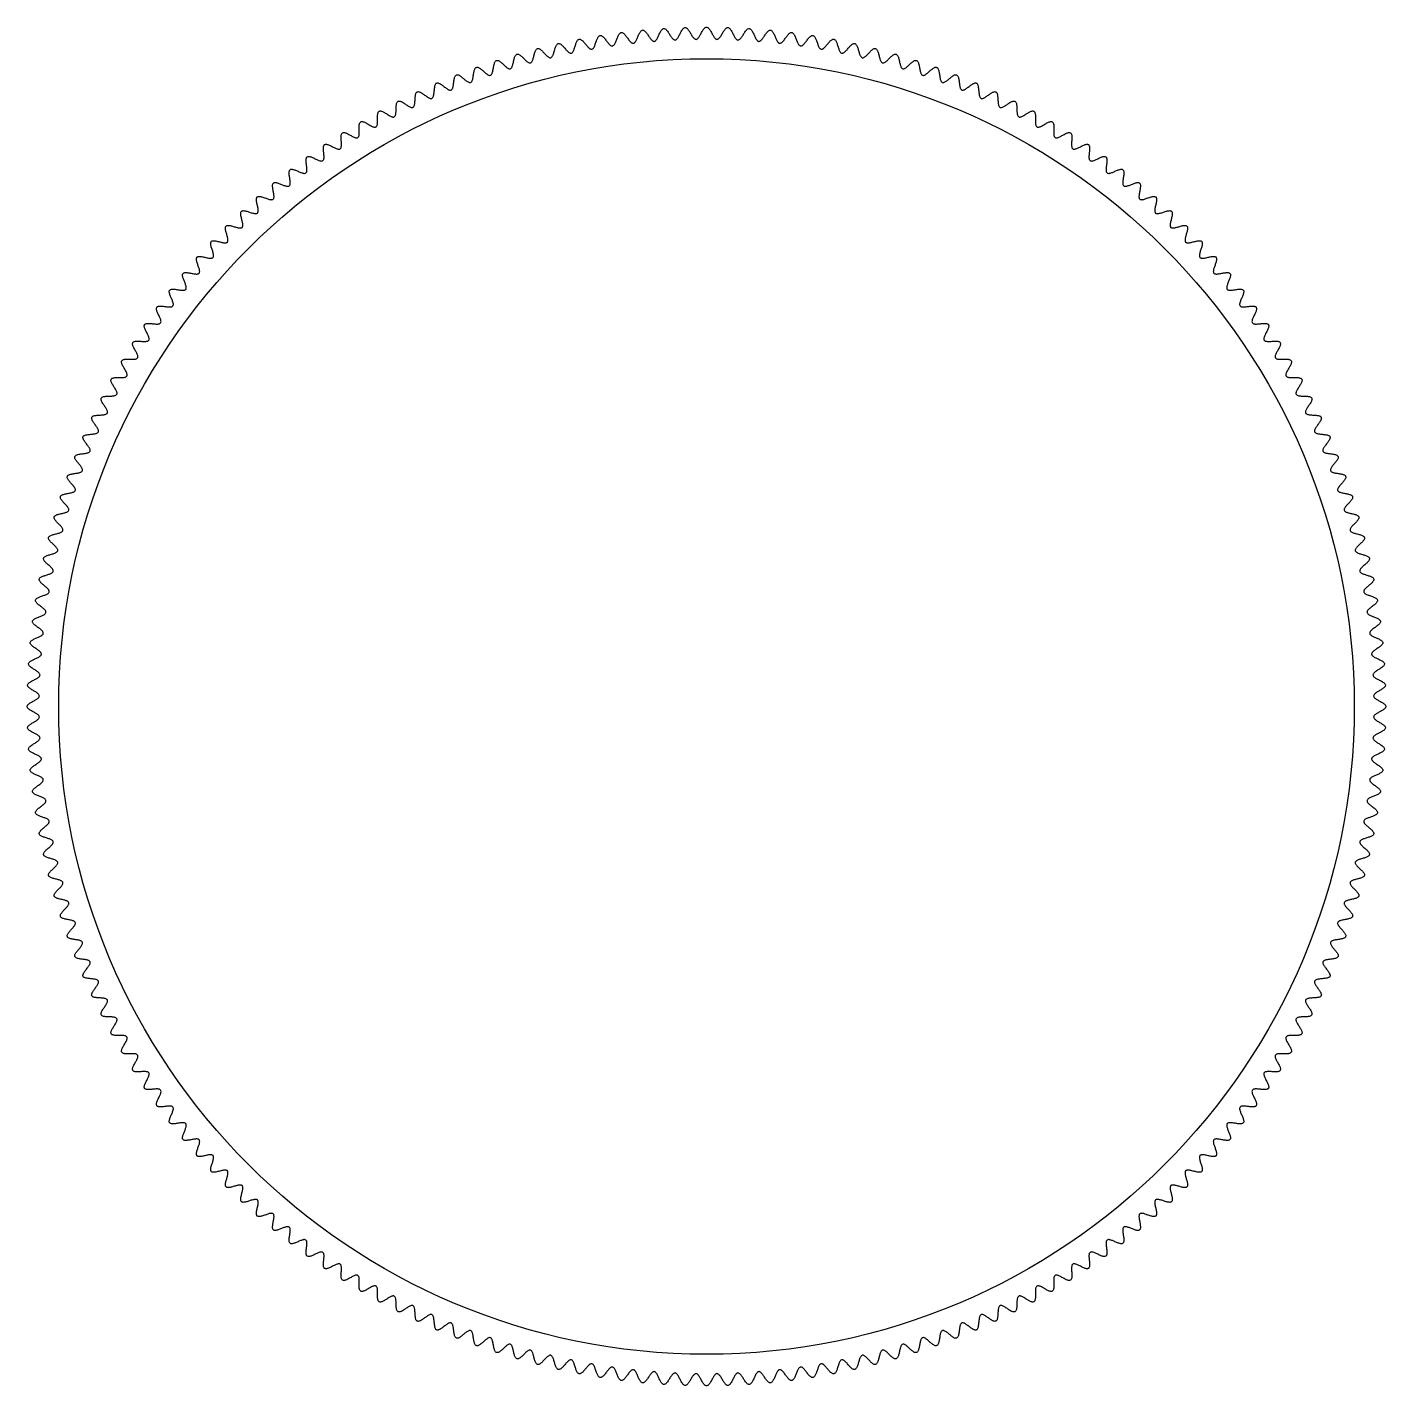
# Model space of a CAD drawing. Header units: millimetres. Extents: x -10.5 to 10.5, y -10.5 to 10.5.
import ezdxf

# ---------------------------------------------------------------- set-up
doc = ezdxf.new("R2010")
doc.units = ezdxf.units.MM

msp = doc.modelspace()

# ---------------------------------------------------------------- linework, layer by layer
at = {"color": 7, "linetype": 'Continuous', "lineweight": 25}
msp.add_circle((0, 0), 10.006, dxfattribs=at)
msp.add_open_spline([(10.305, -0.162), (10.305, -0.157), (10.308, -0.147), (10.318, -0.134), (10.334, -0.121), (10.353, -0.108), (10.376, -0.095), (10.4, -0.082), (10.424, -0.069), (10.446, -0.055), (10.465, -0.042), (10.481, -0.029), (10.491, -0.015), (10.495, 0), (10.491, 0.015), (10.481, 0.029), (10.465, 0.042), (10.446, 0.055), (10.424, 0.069), (10.4, 0.082), (10.376, 0.095), (10.353, 0.108), (10.334, 0.121), (10.318, 0.134), (10.308, 0.147), (10.304, 0.162), (10.308, 0.177), (10.318, 0.19), (10.332, 0.204), (10.352, 0.218), (10.374, 0.231), (10.397, 0.245), (10.421, 0.259), (10.443, 0.273), (10.462, 0.287), (10.476, 0.3), (10.486, 0.315), (10.49, 0.33), (10.485, 0.344), (10.475, 0.358), (10.459, 0.371), (10.439, 0.384), (10.416, 0.396), (10.392, 0.408), (10.368, 0.421), (10.345, 0.433), (10.325, 0.445), (10.309, 0.458), (10.298, 0.471), (10.294, 0.485), (10.297, 0.5), (10.306, 0.514), (10.321, 0.528), (10.34, 0.543), (10.361, 0.557), (10.384, 0.571), (10.407, 0.586), (10.429, 0.601), (10.447, 0.615), (10.462, 0.629), (10.471, 0.644), (10.474, 0.659), (10.469, 0.674), (10.458, 0.687), (10.442, 0.699), (10.422, 0.711), (10.399, 0.723), (10.374, 0.735), (10.349, 0.746), (10.326, 0.758), (10.306, 0.769), (10.29, 0.781), (10.278, 0.794), (10.273, 0.809), (10.276, 0.824), (10.285, 0.838), (10.299, 0.852), (10.317, 0.867), (10.339, 0.882), (10.361, 0.897), (10.384, 0.913), (10.405, 0.928), (10.423, 0.943), (10.437, 0.958), (10.446, 0.972), (10.448, 0.988), (10.443, 1.002), (10.431, 1.015), (10.415, 1.027), (10.394, 1.038), (10.371, 1.049), (10.346, 1.06), (10.321, 1.071), (10.297, 1.082), (10.277, 1.093), (10.26, 1.104), (10.248, 1.117), (10.243, 1.131), (10.245, 1.146), (10.254, 1.161), (10.267, 1.175), (10.285, 1.191), (10.306, 1.206), (10.328, 1.222), (10.35, 1.238), (10.371, 1.254), (10.388, 1.27), (10.402, 1.285), (10.41, 1.3), (10.412, 1.315), (10.406, 1.33), (10.394, 1.342), (10.378, 1.354), (10.357, 1.364), (10.333, 1.374), (10.307, 1.384), (10.282, 1.394), (10.258, 1.404), (10.237, 1.415), (10.22, 1.426), (10.208, 1.438), (10.202, 1.452), (10.204, 1.467), (10.212, 1.482), (10.225, 1.497), (10.243, 1.513), (10.263, 1.53), (10.284, 1.546), (10.306, 1.563), (10.326, 1.579), (10.343, 1.595), (10.356, 1.611), (10.364, 1.626), (10.366, 1.642), (10.359, 1.656), (10.347, 1.668), (10.33, 1.679), (10.309, 1.689), (10.285, 1.698), (10.259, 1.708), (10.233, 1.717), (10.209, 1.726), (10.188, 1.736), (10.171, 1.746), (10.158, 1.758), (10.152, 1.772), (10.153, 1.787), (10.161, 1.802), (10.173, 1.818), (10.19, 1.834), (10.21, 1.851), (10.231, 1.868), (10.252, 1.886), (10.271, 1.903), (10.288, 1.92), (10.3, 1.936), (10.308, 1.951), (10.309, 1.967), (10.302, 1.981), (10.29, 1.992), (10.272, 2.002), (10.251, 2.012), (10.226, 2.021), (10.2, 2.029), (10.174, 2.037), (10.15, 2.046), (10.128, 2.055), (10.111, 2.065), (10.098, 2.076), (10.091, 2.09), (10.092, 2.105), (10.099, 2.12), (10.111, 2.136), (10.127, 2.153), (10.146, 2.171), (10.167, 2.189), (10.188, 2.207), (10.207, 2.225), (10.223, 2.242), (10.235, 2.258), (10.242, 2.274), (10.242, 2.289), (10.235, 2.303), (10.222, 2.314), (10.204, 2.324), (10.182, 2.333), (10.158, 2.341), (10.131, 2.348), (10.105, 2.356), (10.08, 2.364), (10.059, 2.372), (10.041, 2.381), (10.028, 2.392), (10.02, 2.406), (10.021, 2.421), (10.028, 2.437), (10.039, 2.453), (10.055, 2.47), (10.073, 2.489), (10.093, 2.507), (10.113, 2.526), (10.132, 2.544), (10.147, 2.562), (10.159, 2.579), (10.165, 2.594), (10.165, 2.61), (10.158, 2.623), (10.144, 2.634), (10.126, 2.644), (10.104, 2.652), (10.079, 2.659), (10.053, 2.665), (10.026, 2.672), (10.001, 2.679), (9.979, 2.687), (9.961, 2.696), (9.948, 2.706), (9.94, 2.719), (9.94, 2.735), (9.946, 2.75), (9.957, 2.767), (9.972, 2.785), (9.99, 2.804), (10.01, 2.823), (10.029, 2.842), (10.047, 2.861), (10.062, 2.879), (10.073, 2.896), (10.079, 2.912), (10.078, 2.928), (10.07, 2.941), (10.056, 2.952), (10.038, 2.96), (10.016, 2.968), (9.991, 2.974), (9.964, 2.98), (9.937, 2.986), (9.912, 2.992), (9.89, 2.999), (9.871, 3.007), (9.858, 3.017), (9.85, 3.03), (9.849, 3.045), (9.855, 3.061), (9.865, 3.079), (9.88, 3.097), (9.897, 3.116), (9.916, 3.136), (9.935, 3.156), (9.952, 3.175), (9.966, 3.194), (9.977, 3.211), (9.982, 3.228), (9.981, 3.243), (9.973, 3.256), (9.959, 3.266), (9.94, 3.274), (9.918, 3.281), (9.892, 3.286), (9.865, 3.291), (9.839, 3.296), (9.813, 3.302), (9.791, 3.308), (9.772, 3.316), (9.758, 3.325), (9.75, 3.338), (9.748, 3.353), (9.754, 3.369), (9.764, 3.387), (9.778, 3.406), (9.794, 3.426), (9.813, 3.446), (9.831, 3.466), (9.847, 3.486), (9.861, 3.505), (9.871, 3.523), (9.876, 3.54), (9.874, 3.555), (9.866, 3.568), (9.851, 3.577), (9.832, 3.585), (9.81, 3.591), (9.784, 3.595), (9.757, 3.6), (9.73, 3.604), (9.705, 3.608), (9.682, 3.614), (9.663, 3.621), (9.649, 3.63), (9.64, 3.643), (9.638, 3.658), (9.643, 3.674), (9.653, 3.692), (9.666, 3.711), (9.682, 3.731), (9.699, 3.752), (9.717, 3.773), (9.733, 3.794), (9.746, 3.813), (9.755, 3.831), (9.76, 3.848), (9.758, 3.863), (9.749, 3.876), (9.734, 3.885), (9.715, 3.892), (9.692, 3.897), (9.666, 3.901), (9.639, 3.904), (9.612, 3.908), (9.587, 3.911), (9.564, 3.916), (9.545, 3.923), (9.53, 3.931), (9.521, 3.944), (9.519, 3.959), (9.523, 3.975), (9.532, 3.993), (9.545, 4.013), (9.56, 4.034), (9.577, 4.055), (9.594, 4.077), (9.609, 4.098), (9.621, 4.118), (9.63, 4.136), (9.634, 4.153), (9.632, 4.168), (9.622, 4.18), (9.607, 4.189), (9.588, 4.195), (9.565, 4.199), (9.539, 4.203), (9.512, 4.205), (9.485, 4.208), (9.459, 4.211), (9.436, 4.215), (9.417, 4.221), (9.402, 4.229), (9.392, 4.241), (9.39, 4.256), (9.393, 4.272), (9.402, 4.291), (9.414, 4.311), (9.429, 4.332), (9.445, 4.354), (9.461, 4.376), (9.475, 4.398), (9.487, 4.418), (9.495, 4.436), (9.499, 4.453), (9.496, 4.468), (9.486, 4.48), (9.471, 4.489), (9.451, 4.494), (9.428, 4.498), (9.402, 4.5), (9.375, 4.502), (9.348, 4.503), (9.322, 4.506), (9.299, 4.509), (9.279, 4.514), (9.264, 4.522), (9.254, 4.534), (9.251, 4.549), (9.255, 4.565), (9.262, 4.584), (9.274, 4.604), (9.288, 4.626), (9.303, 4.649), (9.319, 4.671), (9.333, 4.693), (9.344, 4.714), (9.351, 4.732), (9.354, 4.749), (9.351, 4.765), (9.341, 4.776), (9.325, 4.784), (9.306, 4.789), (9.282, 4.792), (9.256, 4.793), (9.229, 4.794), (9.202, 4.795), (9.176, 4.796), (9.153, 4.799), (9.133, 4.804), (9.118, 4.811), (9.107, 4.822), (9.104, 4.837), (9.107, 4.854), (9.114, 4.873), (9.125, 4.893), (9.138, 4.916), (9.153, 4.939), (9.167, 4.962), (9.181, 4.984), (9.191, 5.005), (9.198, 5.024), (9.2, 5.041), (9.197, 5.056), (9.186, 5.067), (9.17, 5.074), (9.151, 5.079), (9.127, 5.081), (9.101, 5.082), (9.074, 5.082), (9.047, 5.082), (9.021, 5.082), (8.997, 5.084), (8.978, 5.088), (8.962, 5.095), (8.951, 5.106), (8.947, 5.121), (8.95, 5.137), (8.956, 5.156), (8.966, 5.178), (8.979, 5.2), (8.993, 5.224), (9.007, 5.247), (9.02, 5.27), (9.03, 5.291), (9.036, 5.31), (9.038, 5.327), (9.033, 5.342), (9.022, 5.353), (9.006, 5.36), (8.987, 5.364), (8.963, 5.365), (8.937, 5.365), (8.91, 5.364), (8.883, 5.363), (8.857, 5.363), (8.833, 5.364), (8.813, 5.368), (8.798, 5.374), (8.787, 5.384), (8.782, 5.399), (8.784, 5.416), (8.79, 5.435), (8.799, 5.457), (8.811, 5.48), (8.825, 5.503), (8.838, 5.527), (8.85, 5.55), (8.859, 5.572), (8.865, 5.592), (8.866, 5.609), (8.861, 5.623), (8.85, 5.634), (8.834, 5.64), (8.814, 5.643), (8.79, 5.644), (8.764, 5.643), (8.737, 5.641), (8.71, 5.64), (8.684, 5.639), (8.66, 5.639), (8.641, 5.642), (8.625, 5.648), (8.613, 5.658), (8.608, 5.672), (8.609, 5.689), (8.615, 5.709), (8.624, 5.73), (8.635, 5.754), (8.647, 5.778), (8.66, 5.802), (8.671, 5.826), (8.679, 5.848), (8.685, 5.867), (8.685, 5.884), (8.68, 5.899), (8.668, 5.909), (8.652, 5.915), (8.632, 5.917), (8.609, 5.917), (8.583, 5.916), (8.555, 5.913), (8.528, 5.91), (8.502, 5.908), (8.479, 5.908), (8.459, 5.91), (8.443, 5.916), (8.431, 5.926), (8.426, 5.94), (8.426, 5.957), (8.431, 5.976), (8.439, 5.998), (8.45, 6.022), (8.462, 6.047), (8.473, 6.071), (8.484, 6.095), (8.492, 6.117), (8.496, 6.137), (8.496, 6.154), (8.49, 6.169), (8.479, 6.179), (8.462, 6.184), (8.442, 6.186), (8.418, 6.185), (8.393, 6.182), (8.366, 6.179), (8.338, 6.175), (8.313, 6.173), (8.289, 6.172), (8.269, 6.173), (8.253, 6.178), (8.241, 6.187), (8.235, 6.202), (8.235, 6.219), (8.239, 6.238), (8.247, 6.26), (8.256, 6.284), (8.267, 6.309), (8.278, 6.335), (8.288, 6.359), (8.295, 6.381), (8.299, 6.401), (8.299, 6.418), (8.293, 6.432), (8.28, 6.442), (8.264, 6.446), (8.243, 6.448), (8.22, 6.446), (8.194, 6.443), (8.167, 6.439), (8.14, 6.434), (8.115, 6.431), (8.091, 6.429), (8.071, 6.43), (8.055, 6.434), (8.042, 6.443), (8.036, 6.457), (8.036, 6.474), (8.039, 6.494), (8.046, 6.516), (8.055, 6.541), (8.065, 6.566), (8.075, 6.591), (8.084, 6.616), (8.091, 6.638), (8.094, 6.658), (8.093, 6.676), (8.086, 6.69), (8.074, 6.699), (8.057, 6.703), (8.037, 6.703), (8.014, 6.701), (7.988, 6.697), (7.961, 6.692), (7.934, 6.687), (7.909, 6.682), (7.885, 6.68), (7.865, 6.68), (7.849, 6.684), (7.836, 6.693), (7.83, 6.706), (7.828, 6.723), (7.831, 6.743), (7.837, 6.766), (7.846, 6.791), (7.855, 6.816), (7.864, 6.842), (7.872, 6.867), (7.878, 6.889), (7.881, 6.909), (7.879, 6.927), (7.872, 6.94), (7.859, 6.949), (7.843, 6.953), (7.822, 6.953), (7.799, 6.95), (7.774, 6.945), (7.747, 6.939), (7.72, 6.933), (7.695, 6.928), (7.672, 6.924), (7.652, 6.924), (7.635, 6.927), (7.622, 6.936), (7.615, 6.949), (7.613, 6.966), (7.616, 6.986), (7.621, 7.009), (7.628, 7.034), (7.637, 7.06), (7.645, 7.085), (7.653, 7.11), (7.658, 7.133), (7.66, 7.154), (7.658, 7.171), (7.65, 7.184), (7.637, 7.192), (7.62, 7.196), (7.6, 7.195), (7.577, 7.191), (7.552, 7.185), (7.525, 7.179), (7.499, 7.172), (7.473, 7.166), (7.45, 7.162), (7.43, 7.161), (7.413, 7.164), (7.4, 7.172), (7.393, 7.185), (7.391, 7.202), (7.392, 7.222), (7.397, 7.245), (7.404, 7.27), (7.411, 7.296), (7.419, 7.322), (7.426, 7.347), (7.43, 7.37), (7.431, 7.391), (7.429, 7.408), (7.421, 7.421), (7.408, 7.429), (7.391, 7.431), (7.37, 7.43), (7.347, 7.426), (7.322, 7.419), (7.296, 7.411), (7.27, 7.404), (7.245, 7.397), (7.222, 7.392), (7.202, 7.391), (7.185, 7.393), (7.172, 7.4), (7.164, 7.413), (7.161, 7.43), (7.162, 7.45), (7.166, 7.473), (7.172, 7.499), (7.179, 7.525), (7.185, 7.552), (7.191, 7.577), (7.195, 7.6), (7.196, 7.62), (7.192, 7.637), (7.184, 7.65), (7.171, 7.658), (7.154, 7.66), (7.133, 7.658), (7.11, 7.653), (7.085, 7.645), (7.06, 7.637), (7.034, 7.628), (7.009, 7.621), (6.986, 7.616), (6.966, 7.613), (6.949, 7.615), (6.936, 7.622), (6.927, 7.635), (6.924, 7.652), (6.924, 7.672), (6.928, 7.695), (6.933, 7.72), (6.939, 7.747), (6.945, 7.774), (6.95, 7.799), (6.953, 7.822), (6.953, 7.843), (6.949, 7.859), (6.94, 7.872), (6.927, 7.879), (6.909, 7.881), (6.889, 7.878), (6.867, 7.872), (6.842, 7.864), (6.816, 7.855), (6.791, 7.846), (6.766, 7.837), (6.743, 7.831), (6.723, 7.828), (6.706, 7.83), (6.693, 7.836), (6.684, 7.849), (6.68, 7.865), (6.68, 7.885), (6.682, 7.909), (6.687, 7.934), (6.692, 7.961), (6.697, 7.988), (6.701, 8.014), (6.703, 8.037), (6.703, 8.057), (6.699, 8.074), (6.69, 8.086), (6.676, 8.093), (6.658, 8.094), (6.638, 8.091), (6.616, 8.084), (6.591, 8.075), (6.566, 8.065), (6.541, 8.055), (6.516, 8.046), (6.494, 8.039), (6.474, 8.036), (6.457, 8.036), (6.443, 8.042), (6.434, 8.055), (6.43, 8.071), (6.429, 8.091), (6.431, 8.115), (6.434, 8.14), (6.439, 8.167), (6.443, 8.194), (6.446, 8.22), (6.448, 8.243), (6.446, 8.264), (6.442, 8.28), (6.432, 8.293), (6.418, 8.299), (6.401, 8.299), (6.381, 8.295), (6.359, 8.288), (6.335, 8.278), (6.309, 8.267), (6.284, 8.256), (6.26, 8.247), (6.238, 8.239), (6.219, 8.235), (6.202, 8.235), (6.187, 8.241), (6.178, 8.253), (6.173, 8.269), (6.172, 8.289), (6.173, 8.313), (6.175, 8.338), (6.179, 8.366), (6.182, 8.393), (6.185, 8.418), (6.186, 8.442), (6.184, 8.462), (6.179, 8.479), (6.169, 8.49), (6.154, 8.496), (6.137, 8.496), (6.117, 8.492), (6.095, 8.484), (6.071, 8.473), (6.047, 8.462), (6.022, 8.45), (5.998, 8.439), (5.976, 8.431), (5.957, 8.426), (5.94, 8.426), (5.926, 8.431), (5.916, 8.443), (5.91, 8.459), (5.908, 8.479), (5.908, 8.502), (5.91, 8.528), (5.913, 8.555), (5.916, 8.583), (5.917, 8.609), (5.917, 8.632), (5.915, 8.652), (5.909, 8.668), (5.899, 8.68), (5.884, 8.685), (5.867, 8.685), (5.848, 8.679), (5.826, 8.671), (5.802, 8.66), (5.778, 8.647), (5.754, 8.635), (5.73, 8.624), (5.709, 8.615), (5.689, 8.609), (5.672, 8.608), (5.658, 8.613), (5.648, 8.625), (5.642, 8.641), (5.639, 8.66), (5.639, 8.684), (5.64, 8.71), (5.641, 8.737), (5.643, 8.764), (5.644, 8.79), (5.643, 8.814), (5.64, 8.834), (5.634, 8.85), (5.623, 8.861), (5.609, 8.866), (5.592, 8.865), (5.572, 8.859), (5.55, 8.85), (5.527, 8.838), (5.503, 8.825), (5.48, 8.811), (5.457, 8.799), (5.435, 8.79), (5.416, 8.784), (5.399, 8.782), (5.384, 8.787), (5.374, 8.798), (5.368, 8.813), (5.364, 8.833), (5.363, 8.857), (5.363, 8.883), (5.364, 8.91), (5.365, 8.937), (5.365, 8.963), (5.364, 8.987), (5.36, 9.006), (5.353, 9.022), (5.342, 9.033), (5.327, 9.038), (5.31, 9.036), (5.291, 9.03), (5.27, 9.02), (5.247, 9.007), (5.224, 8.993), (5.2, 8.979), (5.178, 8.966), (5.156, 8.956), (5.137, 8.95), (5.121, 8.947), (5.106, 8.951), (5.095, 8.962), (5.088, 8.978), (5.084, 8.997), (5.082, 9.021), (5.082, 9.047), (5.082, 9.074), (5.082, 9.101), (5.081, 9.127), (5.079, 9.151), (5.074, 9.17), (5.067, 9.186), (5.056, 9.197), (5.041, 9.2), (5.024, 9.198), (5.005, 9.191), (4.984, 9.181), (4.962, 9.167), (4.939, 9.153), (4.916, 9.138), (4.893, 9.125), (4.873, 9.114), (4.854, 9.107), (4.837, 9.104), (4.822, 9.107), (4.811, 9.118), (4.804, 9.133), (4.799, 9.153), (4.796, 9.176), (4.795, 9.202), (4.794, 9.229), (4.793, 9.256), (4.792, 9.282), (4.789, 9.306), (4.784, 9.325), (4.776, 9.341), (4.765, 9.351), (4.749, 9.354), (4.732, 9.351), (4.714, 9.344), (4.693, 9.333), (4.671, 9.319), (4.649, 9.303), (4.626, 9.288), (4.604, 9.274), (4.584, 9.262), (4.565, 9.255), (4.549, 9.251), (4.534, 9.254), (4.522, 9.264), (4.514, 9.279), (4.509, 9.299), (4.506, 9.322), (4.503, 9.348), (4.502, 9.375), (4.5, 9.402), (4.498, 9.428), (4.494, 9.451), (4.489, 9.471), (4.48, 9.486), (4.468, 9.496), (4.453, 9.499), (4.436, 9.495), (4.418, 9.487), (4.398, 9.475), (4.376, 9.461), (4.354, 9.445), (4.332, 9.429), (4.311, 9.414), (4.291, 9.402), (4.272, 9.393), (4.256, 9.39), (4.241, 9.392), (4.229, 9.402), (4.221, 9.417), (4.215, 9.436), (4.211, 9.459), (4.208, 9.485), (4.205, 9.512), (4.203, 9.539), (4.199, 9.565), (4.195, 9.588), (4.189, 9.607), (4.18, 9.622), (4.168, 9.632), (4.153, 9.634), (4.136, 9.63), (4.118, 9.621), (4.098, 9.609), (4.077, 9.594), (4.055, 9.577), (4.034, 9.56), (4.013, 9.545), (3.993, 9.532), (3.975, 9.523), (3.959, 9.519), (3.944, 9.521), (3.931, 9.53), (3.923, 9.545), (3.916, 9.564), (3.911, 9.587), (3.908, 9.612), (3.904, 9.639), (3.901, 9.666), (3.897, 9.692), (3.892, 9.715), (3.885, 9.734), (3.876, 9.749), (3.863, 9.758), (3.848, 9.76), (3.831, 9.755), (3.813, 9.746), (3.794, 9.733), (3.773, 9.717), (3.752, 9.699), (3.731, 9.682), (3.711, 9.666), (3.692, 9.653), (3.674, 9.643), (3.658, 9.638), (3.643, 9.64), (3.63, 9.649), (3.621, 9.663), (3.614, 9.682), (3.608, 9.705), (3.604, 9.73), (3.6, 9.757), (3.595, 9.784), (3.591, 9.81), (3.585, 9.832), (3.577, 9.851), (3.568, 9.866), (3.555, 9.874), (3.54, 9.876), (3.523, 9.871), (3.505, 9.861), (3.486, 9.847), (3.466, 9.831), (3.446, 9.813), (3.426, 9.794), (3.406, 9.778), (3.387, 9.764), (3.369, 9.754), (3.353, 9.748), (3.338, 9.75), (3.325, 9.758), (3.316, 9.772), (3.308, 9.791), (3.302, 9.813), (3.296, 9.839), (3.291, 9.865), (3.286, 9.892), (3.281, 9.918), (3.274, 9.94), (3.266, 9.959), (3.256, 9.973), (3.243, 9.981), (3.228, 9.982), (3.211, 9.977), (3.194, 9.966), (3.175, 9.952), (3.156, 9.935), (3.136, 9.916), (3.116, 9.897), (3.097, 9.88), (3.079, 9.865), (3.061, 9.855), (3.045, 9.849), (3.03, 9.85), (3.017, 9.858), (3.007, 9.871), (2.999, 9.89), (2.992, 9.912), (2.986, 9.937), (2.98, 9.964), (2.974, 9.991), (2.968, 10.016), (2.96, 10.038), (2.952, 10.056), (2.941, 10.07), (2.928, 10.078), (2.912, 10.079), (2.896, 10.073), (2.879, 10.062), (2.861, 10.047), (2.842, 10.029), (2.823, 10.01), (2.804, 9.99), (2.785, 9.972), (2.767, 9.957), (2.75, 9.946), (2.735, 9.94), (2.719, 9.94), (2.706, 9.948), (2.696, 9.961), (2.687, 9.979), (2.679, 10.001), (2.672, 10.026), (2.665, 10.053), (2.659, 10.079), (2.652, 10.104), (2.644, 10.126), (2.634, 10.144), (2.623, 10.158), (2.61, 10.165), (2.594, 10.165), (2.579, 10.159), (2.562, 10.147), (2.544, 10.132), (2.526, 10.113), (2.507, 10.093), (2.489, 10.073), (2.47, 10.055), (2.453, 10.039), (2.437, 10.028), (2.421, 10.021), (2.406, 10.02), (2.392, 10.028), (2.381, 10.041), (2.372, 10.059), (2.364, 10.08), (2.356, 10.105), (2.348, 10.131), (2.341, 10.158), (2.333, 10.182), (2.324, 10.204), (2.314, 10.222), (2.303, 10.235), (2.289, 10.242), (2.274, 10.242), (2.258, 10.235), (2.242, 10.223), (2.225, 10.207), (2.207, 10.188), (2.189, 10.167), (2.171, 10.146), (2.153, 10.127), (2.136, 10.111), (2.12, 10.099), (2.105, 10.092), (2.09, 10.091), (2.076, 10.098), (2.065, 10.111), (2.055, 10.128), (2.046, 10.15), (2.037, 10.174), (2.029, 10.2), (2.021, 10.226), (2.012, 10.251), (2.002, 10.272), (1.992, 10.29), (1.981, 10.302), (1.967, 10.309), (1.951, 10.308), (1.936, 10.3), (1.92, 10.288), (1.903, 10.271), (1.886, 10.252), (1.868, 10.231), (1.851, 10.21), (1.834, 10.19), (1.818, 10.173), (1.802, 10.161), (1.787, 10.153), (1.772, 10.152), (1.758, 10.158), (1.746, 10.171), (1.736, 10.188), (1.726, 10.209), (1.717, 10.233), (1.708, 10.259), (1.698, 10.285), (1.689, 10.309), (1.679, 10.33), (1.668, 10.347), (1.656, 10.359), (1.642, 10.366), (1.626, 10.364), (1.611, 10.356), (1.595, 10.343), (1.579, 10.326), (1.563, 10.306), (1.546, 10.284), (1.53, 10.263), (1.513, 10.243), (1.497, 10.225), (1.482, 10.212), (1.467, 10.204), (1.452, 10.202), (1.438, 10.208), (1.426, 10.22), (1.415, 10.237), (1.404, 10.258), (1.394, 10.282), (1.384, 10.307), (1.374, 10.333), (1.364, 10.357), (1.354, 10.378), (1.342, 10.394), (1.33, 10.406), (1.315, 10.412), (1.3, 10.41), (1.285, 10.402), (1.27, 10.388), (1.254, 10.371), (1.238, 10.35), (1.222, 10.328), (1.206, 10.306), (1.191, 10.285), (1.175, 10.267), (1.161, 10.254), (1.146, 10.245), (1.131, 10.243), (1.117, 10.248), (1.104, 10.26), (1.093, 10.277), (1.082, 10.297), (1.071, 10.321), (1.06, 10.346), (1.049, 10.371), (1.038, 10.394), (1.027, 10.415), (1.015, 10.431), (1.002, 10.443), (0.988, 10.448), (0.972, 10.446), (0.958, 10.437), (0.943, 10.423), (0.928, 10.405), (0.913, 10.384), (0.897, 10.361), (0.882, 10.339), (0.867, 10.317), (0.852, 10.299), (0.838, 10.285), (0.824, 10.276), (0.809, 10.273), (0.794, 10.278), (0.781, 10.29), (0.769, 10.306), (0.758, 10.326), (0.746, 10.349), (0.735, 10.374), (0.723, 10.399), (0.711, 10.422), (0.699, 10.442), (0.687, 10.458), (0.674, 10.469), (0.659, 10.474), (0.644, 10.471), (0.629, 10.462), (0.615, 10.447), (0.601, 10.429), (0.586, 10.407), (0.571, 10.384), (0.557, 10.361), (0.543, 10.34), (0.528, 10.321), (0.514, 10.306), (0.5, 10.297), (0.485, 10.294), (0.471, 10.298), (0.458, 10.309), (0.445, 10.325), (0.433, 10.345), (0.421, 10.368), (0.408, 10.392), (0.396, 10.416), (0.384, 10.439), (0.371, 10.459), (0.358, 10.475), (0.344, 10.485), (0.33, 10.49), (0.315, 10.486), (0.3, 10.476), (0.287, 10.462), (0.273, 10.443), (0.259, 10.421), (0.245, 10.397), (0.231, 10.374), (0.218, 10.352), (0.204, 10.332), (0.19, 10.318), (0.177, 10.308), (0.162, 10.304), (0.147, 10.308), (0.134, 10.318), (0.121, 10.334), (0.108, 10.353), (0.095, 10.376), (0.082, 10.4), (0.069, 10.424), (0.055, 10.446), (0.042, 10.465), (0.029, 10.481), (0.015, 10.491), (0, 10.495), (-0.015, 10.491), (-0.029, 10.481), (-0.042, 10.465), (-0.055, 10.446), (-0.069, 10.424), (-0.082, 10.4), (-0.095, 10.376), (-0.108, 10.353), (-0.121, 10.334), (-0.134, 10.318), (-0.147, 10.308), (-0.162, 10.304), (-0.177, 10.308), (-0.19, 10.318), (-0.204, 10.332), (-0.218, 10.352), (-0.231, 10.374), (-0.245, 10.397), (-0.259, 10.421), (-0.273, 10.443), (-0.287, 10.462), (-0.3, 10.476), (-0.315, 10.486), (-0.33, 10.49), (-0.344, 10.485), (-0.358, 10.475), (-0.371, 10.459), (-0.384, 10.439), (-0.396, 10.416), (-0.408, 10.392), (-0.421, 10.368), (-0.433, 10.345), (-0.445, 10.325), (-0.458, 10.309), (-0.471, 10.298), (-0.485, 10.294), (-0.5, 10.297), (-0.514, 10.306), (-0.528, 10.321), (-0.543, 10.34), (-0.557, 10.361), (-0.571, 10.384), (-0.586, 10.407), (-0.601, 10.429), (-0.615, 10.447), (-0.629, 10.462), (-0.644, 10.471), (-0.659, 10.474), (-0.674, 10.469), (-0.687, 10.458), (-0.699, 10.442), (-0.711, 10.422), (-0.723, 10.399), (-0.735, 10.374), (-0.746, 10.349), (-0.758, 10.326), (-0.769, 10.306), (-0.781, 10.29), (-0.794, 10.278), (-0.809, 10.273), (-0.824, 10.276), (-0.838, 10.285), (-0.852, 10.299), (-0.867, 10.317), (-0.882, 10.339), (-0.897, 10.361), (-0.913, 10.384), (-0.928, 10.405), (-0.943, 10.423), (-0.958, 10.437), (-0.972, 10.446), (-0.988, 10.448), (-1.002, 10.443), (-1.015, 10.431), (-1.027, 10.415), (-1.038, 10.394), (-1.049, 10.371), (-1.06, 10.346), (-1.071, 10.321), (-1.082, 10.297), (-1.093, 10.277), (-1.104, 10.26), (-1.117, 10.248), (-1.131, 10.243), (-1.146, 10.245), (-1.161, 10.254), (-1.175, 10.267), (-1.191, 10.285), (-1.206, 10.306), (-1.222, 10.328), (-1.238, 10.35), (-1.254, 10.371), (-1.27, 10.388), (-1.285, 10.402), (-1.3, 10.41), (-1.315, 10.412), (-1.33, 10.406), (-1.342, 10.394), (-1.354, 10.378), (-1.364, 10.357), (-1.374, 10.333), (-1.384, 10.307), (-1.394, 10.282), (-1.404, 10.258), (-1.415, 10.237), (-1.426, 10.22), (-1.438, 10.208), (-1.452, 10.202), (-1.467, 10.204), (-1.482, 10.212), (-1.497, 10.225), (-1.513, 10.243), (-1.53, 10.263), (-1.546, 10.284), (-1.563, 10.306), (-1.579, 10.326), (-1.595, 10.343), (-1.611, 10.356), (-1.626, 10.364), (-1.642, 10.366), (-1.656, 10.359), (-1.668, 10.347), (-1.679, 10.33), (-1.689, 10.309), (-1.698, 10.285), (-1.708, 10.259), (-1.717, 10.233), (-1.726, 10.209), (-1.736, 10.188), (-1.746, 10.171), (-1.758, 10.158), (-1.772, 10.152), (-1.787, 10.153), (-1.802, 10.161), (-1.818, 10.173), (-1.834, 10.19), (-1.851, 10.21), (-1.868, 10.231), (-1.886, 10.252), (-1.903, 10.271), (-1.92, 10.288), (-1.936, 10.3), (-1.951, 10.308), (-1.967, 10.309), (-1.981, 10.302), (-1.992, 10.29), (-2.002, 10.272), (-2.012, 10.251), (-2.021, 10.226), (-2.029, 10.2), (-2.037, 10.174), (-2.046, 10.15), (-2.055, 10.128), (-2.065, 10.111), (-2.076, 10.098), (-2.09, 10.091), (-2.105, 10.092), (-2.12, 10.099), (-2.136, 10.111), (-2.153, 10.127), (-2.171, 10.146), (-2.189, 10.167), (-2.207, 10.188), (-2.225, 10.207), (-2.242, 10.223), (-2.258, 10.235), (-2.274, 10.242), (-2.289, 10.242), (-2.303, 10.235), (-2.314, 10.222), (-2.324, 10.204), (-2.333, 10.182), (-2.341, 10.158), (-2.348, 10.131), (-2.356, 10.105), (-2.364, 10.08), (-2.372, 10.059), (-2.381, 10.041), (-2.392, 10.028), (-2.406, 10.02), (-2.421, 10.021), (-2.437, 10.028), (-2.453, 10.039), (-2.47, 10.055), (-2.489, 10.073), (-2.507, 10.093), (-2.526, 10.113), (-2.544, 10.132), (-2.562, 10.147), (-2.579, 10.159), (-2.594, 10.165), (-2.61, 10.165), (-2.623, 10.158), (-2.634, 10.144), (-2.644, 10.126), (-2.652, 10.104), (-2.659, 10.079), (-2.665, 10.053), (-2.672, 10.026), (-2.679, 10.001), (-2.687, 9.979), (-2.696, 9.961), (-2.706, 9.948), (-2.719, 9.94), (-2.735, 9.94), (-2.75, 9.946), (-2.767, 9.957), (-2.785, 9.972), (-2.804, 9.99), (-2.823, 10.01), (-2.842, 10.029), (-2.861, 10.047), (-2.879, 10.062), (-2.896, 10.073), (-2.912, 10.079), (-2.928, 10.078), (-2.941, 10.07), (-2.952, 10.056), (-2.96, 10.038), (-2.968, 10.016), (-2.974, 9.991), (-2.98, 9.964), (-2.986, 9.937), (-2.992, 9.912), (-2.999, 9.89), (-3.007, 9.871), (-3.017, 9.858), (-3.03, 9.85), (-3.045, 9.849), (-3.061, 9.855), (-3.079, 9.865), (-3.097, 9.88), (-3.116, 9.897), (-3.136, 9.916), (-3.156, 9.935), (-3.175, 9.952), (-3.194, 9.966), (-3.211, 9.977), (-3.228, 9.982), (-3.243, 9.981), (-3.256, 9.973), (-3.266, 9.959), (-3.274, 9.94), (-3.281, 9.918), (-3.286, 9.892), (-3.291, 9.865), (-3.296, 9.839), (-3.302, 9.813), (-3.308, 9.791), (-3.316, 9.772), (-3.325, 9.758), (-3.338, 9.75), (-3.353, 9.748), (-3.369, 9.754), (-3.387, 9.764), (-3.406, 9.778), (-3.426, 9.794), (-3.446, 9.813), (-3.466, 9.831), (-3.486, 9.847), (-3.505, 9.861), (-3.523, 9.871), (-3.54, 9.876), (-3.555, 9.874), (-3.568, 9.866), (-3.577, 9.851), (-3.585, 9.832), (-3.591, 9.81), (-3.595, 9.784), (-3.6, 9.757), (-3.604, 9.73), (-3.608, 9.705), (-3.614, 9.682), (-3.621, 9.663), (-3.63, 9.649), (-3.643, 9.64), (-3.658, 9.638), (-3.674, 9.643), (-3.692, 9.653), (-3.711, 9.666), (-3.731, 9.682), (-3.752, 9.699), (-3.773, 9.717), (-3.794, 9.733), (-3.813, 9.746), (-3.831, 9.755), (-3.848, 9.76), (-3.863, 9.758), (-3.876, 9.749), (-3.885, 9.734), (-3.892, 9.715), (-3.897, 9.692), (-3.901, 9.666), (-3.904, 9.639), (-3.908, 9.612), (-3.911, 9.587), (-3.916, 9.564), (-3.923, 9.545), (-3.931, 9.53), (-3.944, 9.521), (-3.959, 9.519), (-3.975, 9.523), (-3.993, 9.532), (-4.013, 9.545), (-4.034, 9.56), (-4.055, 9.577), (-4.077, 9.594), (-4.098, 9.609), (-4.118, 9.621), (-4.136, 9.63), (-4.153, 9.634), (-4.168, 9.632), (-4.18, 9.622), (-4.189, 9.607), (-4.195, 9.588), (-4.199, 9.565), (-4.203, 9.539), (-4.205, 9.512), (-4.208, 9.485), (-4.211, 9.459), (-4.215, 9.436), (-4.221, 9.417), (-4.229, 9.402), (-4.241, 9.392), (-4.256, 9.39), (-4.272, 9.393), (-4.291, 9.402), (-4.311, 9.414), (-4.332, 9.429), (-4.354, 9.445), (-4.376, 9.461), (-4.398, 9.475), (-4.418, 9.487), (-4.436, 9.495), (-4.453, 9.499), (-4.468, 9.496), (-4.48, 9.486), (-4.489, 9.471), (-4.494, 9.451), (-4.498, 9.428), (-4.5, 9.402), (-4.502, 9.375), (-4.503, 9.348), (-4.506, 9.322), (-4.509, 9.299), (-4.514, 9.279), (-4.522, 9.264), (-4.534, 9.254), (-4.549, 9.251), (-4.565, 9.255), (-4.584, 9.262), (-4.604, 9.274), (-4.626, 9.288), (-4.649, 9.303), (-4.671, 9.319), (-4.693, 9.333), (-4.714, 9.344), (-4.732, 9.351), (-4.749, 9.354), (-4.765, 9.351), (-4.776, 9.341), (-4.784, 9.325), (-4.789, 9.306), (-4.792, 9.282), (-4.793, 9.256), (-4.794, 9.229), (-4.795, 9.202), (-4.796, 9.176), (-4.799, 9.153), (-4.804, 9.133), (-4.811, 9.118), (-4.822, 9.107), (-4.837, 9.104), (-4.854, 9.107), (-4.873, 9.114), (-4.893, 9.125), (-4.916, 9.138), (-4.939, 9.153), (-4.962, 9.167), (-4.984, 9.181), (-5.005, 9.191), (-5.024, 9.198), (-5.041, 9.2), (-5.056, 9.197), (-5.067, 9.186), (-5.074, 9.17), (-5.079, 9.151), (-5.081, 9.127), (-5.082, 9.101), (-5.082, 9.074), (-5.082, 9.047), (-5.082, 9.021), (-5.084, 8.997), (-5.088, 8.978), (-5.095, 8.962), (-5.106, 8.951), (-5.121, 8.947), (-5.137, 8.95), (-5.156, 8.956), (-5.178, 8.966), (-5.2, 8.979), (-5.224, 8.993), (-5.247, 9.007), (-5.27, 9.02), (-5.291, 9.03), (-5.31, 9.036), (-5.327, 9.038), (-5.342, 9.033), (-5.353, 9.022), (-5.36, 9.006), (-5.364, 8.987), (-5.365, 8.963), (-5.365, 8.937), (-5.364, 8.91), (-5.363, 8.883), (-5.363, 8.857), (-5.364, 8.833), (-5.368, 8.813), (-5.374, 8.798), (-5.384, 8.787), (-5.399, 8.782), (-5.416, 8.784), (-5.435, 8.79), (-5.457, 8.799), (-5.48, 8.811), (-5.503, 8.825), (-5.527, 8.838), (-5.55, 8.85), (-5.572, 8.859), (-5.592, 8.865), (-5.609, 8.866), (-5.623, 8.861), (-5.634, 8.85), (-5.64, 8.834), (-5.643, 8.814), (-5.644, 8.79), (-5.643, 8.764), (-5.641, 8.737), (-5.64, 8.71), (-5.639, 8.684), (-5.639, 8.66), (-5.642, 8.641), (-5.648, 8.625), (-5.658, 8.613), (-5.672, 8.608), (-5.689, 8.609), (-5.709, 8.615), (-5.73, 8.624), (-5.754, 8.635), (-5.778, 8.647), (-5.802, 8.66), (-5.826, 8.671), (-5.848, 8.679), (-5.867, 8.685), (-5.884, 8.685), (-5.899, 8.68), (-5.909, 8.668), (-5.915, 8.652), (-5.917, 8.632), (-5.917, 8.609), (-5.916, 8.583), (-5.913, 8.555), (-5.91, 8.528), (-5.908, 8.502), (-5.908, 8.479), (-5.91, 8.459), (-5.916, 8.443), (-5.926, 8.431), (-5.94, 8.426), (-5.957, 8.426), (-5.976, 8.431), (-5.998, 8.439), (-6.022, 8.45), (-6.047, 8.462), (-6.071, 8.473), (-6.095, 8.484), (-6.117, 8.492), (-6.137, 8.496), (-6.154, 8.496), (-6.169, 8.49), (-6.179, 8.479), (-6.184, 8.462), (-6.186, 8.442), (-6.185, 8.418), (-6.182, 8.393), (-6.179, 8.366), (-6.175, 8.338), (-6.173, 8.313), (-6.172, 8.289), (-6.173, 8.269), (-6.178, 8.253), (-6.187, 8.241), (-6.202, 8.235), (-6.219, 8.235), (-6.238, 8.239), (-6.26, 8.247), (-6.284, 8.256), (-6.309, 8.267), (-6.335, 8.278), (-6.359, 8.288), (-6.381, 8.295), (-6.401, 8.299), (-6.418, 8.299), (-6.432, 8.293), (-6.442, 8.28), (-6.446, 8.264), (-6.448, 8.243), (-6.446, 8.22), (-6.443, 8.194), (-6.439, 8.167), (-6.434, 8.14), (-6.431, 8.115), (-6.429, 8.091), (-6.43, 8.071), (-6.434, 8.055), (-6.443, 8.042), (-6.457, 8.036), (-6.474, 8.036), (-6.494, 8.039), (-6.516, 8.046), (-6.541, 8.055), (-6.566, 8.065), (-6.591, 8.075), (-6.616, 8.084), (-6.638, 8.091), (-6.658, 8.094), (-6.676, 8.093), (-6.69, 8.086), (-6.699, 8.074), (-6.703, 8.057), (-6.703, 8.037), (-6.701, 8.014), (-6.697, 7.988), (-6.692, 7.961), (-6.687, 7.934), (-6.682, 7.909), (-6.68, 7.885), (-6.68, 7.865), (-6.684, 7.849), (-6.693, 7.836), (-6.706, 7.83), (-6.723, 7.828), (-6.743, 7.831), (-6.766, 7.837), (-6.791, 7.846), (-6.816, 7.855), (-6.842, 7.864), (-6.867, 7.872), (-6.889, 7.878), (-6.909, 7.881), (-6.927, 7.879), (-6.94, 7.872), (-6.949, 7.859), (-6.953, 7.843), (-6.953, 7.822), (-6.95, 7.799), (-6.945, 7.774), (-6.939, 7.747), (-6.933, 7.72), (-6.928, 7.695), (-6.924, 7.672), (-6.924, 7.652), (-6.927, 7.635), (-6.936, 7.622), (-6.949, 7.615), (-6.966, 7.613), (-6.986, 7.616), (-7.009, 7.621), (-7.034, 7.628), (-7.06, 7.637), (-7.085, 7.645), (-7.11, 7.653), (-7.133, 7.658), (-7.154, 7.66), (-7.171, 7.658), (-7.184, 7.65), (-7.192, 7.637), (-7.196, 7.62), (-7.195, 7.6), (-7.191, 7.577), (-7.185, 7.552), (-7.179, 7.525), (-7.172, 7.499), (-7.166, 7.473), (-7.162, 7.45), (-7.161, 7.43), (-7.164, 7.413), (-7.172, 7.4), (-7.185, 7.393), (-7.202, 7.391), (-7.222, 7.392), (-7.245, 7.397), (-7.27, 7.404), (-7.296, 7.411), (-7.322, 7.419), (-7.347, 7.426), (-7.37, 7.43), (-7.391, 7.431), (-7.408, 7.429), (-7.421, 7.421), (-7.429, 7.408), (-7.431, 7.391), (-7.43, 7.37), (-7.426, 7.347), (-7.419, 7.322), (-7.411, 7.296), (-7.404, 7.27), (-7.397, 7.245), (-7.392, 7.222), (-7.391, 7.202), (-7.393, 7.185), (-7.4, 7.172), (-7.413, 7.164), (-7.43, 7.161), (-7.45, 7.162), (-7.473, 7.166), (-7.499, 7.172), (-7.525, 7.179), (-7.552, 7.185), (-7.577, 7.191), (-7.6, 7.195), (-7.62, 7.196), (-7.637, 7.192), (-7.65, 7.184), (-7.658, 7.171), (-7.66, 7.154), (-7.658, 7.133), (-7.653, 7.11), (-7.645, 7.085), (-7.637, 7.06), (-7.628, 7.034), (-7.621, 7.009), (-7.616, 6.986), (-7.613, 6.966), (-7.615, 6.949), (-7.622, 6.936), (-7.635, 6.927), (-7.652, 6.924), (-7.672, 6.924), (-7.695, 6.928), (-7.72, 6.933), (-7.747, 6.939), (-7.774, 6.945), (-7.799, 6.95), (-7.822, 6.953), (-7.843, 6.953), (-7.859, 6.949), (-7.872, 6.94), (-7.879, 6.927), (-7.881, 6.909), (-7.878, 6.889), (-7.872, 6.867), (-7.864, 6.842), (-7.855, 6.816), (-7.846, 6.791), (-7.837, 6.766), (-7.831, 6.743), (-7.828, 6.723), (-7.83, 6.706), (-7.836, 6.693), (-7.849, 6.684), (-7.865, 6.68), (-7.885, 6.68), (-7.909, 6.682), (-7.934, 6.687), (-7.961, 6.692), (-7.988, 6.697), (-8.014, 6.701), (-8.037, 6.703), (-8.057, 6.703), (-8.074, 6.699), (-8.086, 6.69), (-8.093, 6.676), (-8.094, 6.658), (-8.091, 6.638), (-8.084, 6.616), (-8.075, 6.591), (-8.065, 6.566), (-8.055, 6.541), (-8.046, 6.516), (-8.039, 6.494), (-8.036, 6.474), (-8.036, 6.457), (-8.042, 6.443), (-8.055, 6.434), (-8.071, 6.43), (-8.091, 6.429), (-8.115, 6.431), (-8.14, 6.434), (-8.167, 6.439), (-8.194, 6.443), (-8.22, 6.446), (-8.243, 6.448), (-8.264, 6.446), (-8.28, 6.442), (-8.293, 6.432), (-8.299, 6.418), (-8.299, 6.401), (-8.295, 6.381), (-8.288, 6.359), (-8.278, 6.335), (-8.267, 6.309), (-8.256, 6.284), (-8.247, 6.26), (-8.239, 6.238), (-8.235, 6.219), (-8.235, 6.202), (-8.241, 6.187), (-8.253, 6.178), (-8.269, 6.173), (-8.289, 6.172), (-8.313, 6.173), (-8.338, 6.175), (-8.366, 6.179), (-8.393, 6.182), (-8.418, 6.185), (-8.442, 6.186), (-8.462, 6.184), (-8.479, 6.179), (-8.49, 6.169), (-8.496, 6.154), (-8.496, 6.137), (-8.492, 6.117), (-8.484, 6.095), (-8.473, 6.071), (-8.462, 6.047), (-8.45, 6.022), (-8.439, 5.998), (-8.431, 5.976), (-8.426, 5.957), (-8.426, 5.94), (-8.431, 5.926), (-8.443, 5.916), (-8.459, 5.91), (-8.479, 5.908), (-8.502, 5.908), (-8.528, 5.91), (-8.555, 5.913), (-8.583, 5.916), (-8.609, 5.917), (-8.632, 5.917), (-8.652, 5.915), (-8.668, 5.909), (-8.68, 5.899), (-8.685, 5.884), (-8.685, 5.867), (-8.679, 5.848), (-8.671, 5.826), (-8.66, 5.802), (-8.647, 5.778), (-8.635, 5.754), (-8.624, 5.73), (-8.615, 5.709), (-8.609, 5.689), (-8.608, 5.672), (-8.613, 5.658), (-8.625, 5.648), (-8.641, 5.642), (-8.66, 5.639), (-8.684, 5.639), (-8.71, 5.64), (-8.737, 5.641), (-8.764, 5.643), (-8.79, 5.644), (-8.814, 5.643), (-8.834, 5.64), (-8.85, 5.634), (-8.861, 5.623), (-8.866, 5.609), (-8.865, 5.592), (-8.859, 5.572), (-8.85, 5.55), (-8.838, 5.527), (-8.825, 5.503), (-8.811, 5.48), (-8.799, 5.457), (-8.79, 5.435), (-8.784, 5.416), (-8.782, 5.399), (-8.787, 5.384), (-8.798, 5.374), (-8.813, 5.368), (-8.833, 5.364), (-8.857, 5.363), (-8.883, 5.363), (-8.91, 5.364), (-8.937, 5.365), (-8.963, 5.365), (-8.987, 5.364), (-9.006, 5.36), (-9.022, 5.353), (-9.033, 5.342), (-9.038, 5.327), (-9.036, 5.31), (-9.03, 5.291), (-9.02, 5.27), (-9.007, 5.247), (-8.993, 5.224), (-8.979, 5.2), (-8.966, 5.178), (-8.956, 5.156), (-8.95, 5.137), (-8.947, 5.121), (-8.951, 5.106), (-8.962, 5.095), (-8.978, 5.088), (-8.997, 5.084), (-9.021, 5.082), (-9.047, 5.082), (-9.074, 5.082), (-9.101, 5.082), (-9.127, 5.081), (-9.151, 5.079), (-9.17, 5.074), (-9.186, 5.067), (-9.197, 5.056), (-9.2, 5.041), (-9.198, 5.024), (-9.191, 5.005), (-9.181, 4.984), (-9.167, 4.962), (-9.153, 4.939), (-9.138, 4.916), (-9.125, 4.893), (-9.114, 4.873), (-9.107, 4.854), (-9.104, 4.837), (-9.107, 4.822), (-9.118, 4.811), (-9.133, 4.804), (-9.153, 4.799), (-9.176, 4.796), (-9.202, 4.795), (-9.229, 4.794), (-9.256, 4.793), (-9.282, 4.792), (-9.306, 4.789), (-9.325, 4.784), (-9.341, 4.776), (-9.351, 4.765), (-9.354, 4.749), (-9.351, 4.732), (-9.344, 4.714), (-9.333, 4.693), (-9.319, 4.671), (-9.303, 4.649), (-9.288, 4.626), (-9.274, 4.604), (-9.262, 4.584), (-9.255, 4.565), (-9.251, 4.549), (-9.254, 4.534), (-9.264, 4.522), (-9.279, 4.514), (-9.299, 4.509), (-9.322, 4.506), (-9.348, 4.503), (-9.375, 4.502), (-9.402, 4.5), (-9.428, 4.498), (-9.451, 4.494), (-9.471, 4.489), (-9.486, 4.48), (-9.496, 4.468), (-9.499, 4.453), (-9.495, 4.436), (-9.487, 4.418), (-9.475, 4.398), (-9.461, 4.376), (-9.445, 4.354), (-9.429, 4.332), (-9.414, 4.311), (-9.402, 4.291), (-9.393, 4.272), (-9.39, 4.256), (-9.392, 4.241), (-9.402, 4.229), (-9.417, 4.221), (-9.436, 4.215), (-9.459, 4.211), (-9.485, 4.208), (-9.512, 4.205), (-9.539, 4.203), (-9.565, 4.199), (-9.588, 4.195), (-9.607, 4.189), (-9.622, 4.18), (-9.632, 4.168), (-9.634, 4.153), (-9.63, 4.136), (-9.621, 4.118), (-9.609, 4.098), (-9.594, 4.077), (-9.577, 4.055), (-9.56, 4.034), (-9.545, 4.013), (-9.532, 3.993), (-9.523, 3.975), (-9.519, 3.959), (-9.521, 3.944), (-9.53, 3.931), (-9.545, 3.923), (-9.564, 3.916), (-9.587, 3.911), (-9.612, 3.908), (-9.639, 3.904), (-9.666, 3.901), (-9.692, 3.897), (-9.715, 3.892), (-9.734, 3.885), (-9.749, 3.876), (-9.758, 3.863), (-9.76, 3.848), (-9.755, 3.831), (-9.746, 3.813), (-9.733, 3.794), (-9.717, 3.773), (-9.699, 3.752), (-9.682, 3.731), (-9.666, 3.711), (-9.653, 3.692), (-9.643, 3.674), (-9.638, 3.658), (-9.64, 3.643), (-9.649, 3.63), (-9.663, 3.621), (-9.682, 3.614), (-9.705, 3.608), (-9.73, 3.604), (-9.757, 3.6), (-9.784, 3.595), (-9.81, 3.591), (-9.832, 3.585), (-9.851, 3.577), (-9.866, 3.568), (-9.874, 3.555), (-9.876, 3.54), (-9.871, 3.523), (-9.861, 3.505), (-9.847, 3.486), (-9.831, 3.466), (-9.813, 3.446), (-9.794, 3.426), (-9.778, 3.406), (-9.764, 3.387), (-9.754, 3.369), (-9.748, 3.353), (-9.75, 3.338), (-9.758, 3.325), (-9.772, 3.316), (-9.791, 3.308), (-9.813, 3.302), (-9.839, 3.296), (-9.865, 3.291), (-9.892, 3.286), (-9.918, 3.281), (-9.94, 3.274), (-9.959, 3.266), (-9.973, 3.256), (-9.981, 3.243), (-9.982, 3.228), (-9.977, 3.211), (-9.966, 3.194), (-9.952, 3.175), (-9.935, 3.156), (-9.916, 3.136), (-9.897, 3.116), (-9.88, 3.097), (-9.865, 3.079), (-9.855, 3.061), (-9.849, 3.045), (-9.85, 3.03), (-9.858, 3.017), (-9.871, 3.007), (-9.89, 2.999), (-9.912, 2.992), (-9.937, 2.986), (-9.964, 2.98), (-9.991, 2.974), (-10.016, 2.968), (-10.038, 2.96), (-10.056, 2.952), (-10.07, 2.941), (-10.078, 2.928), (-10.079, 2.912), (-10.073, 2.896), (-10.062, 2.879), (-10.047, 2.861), (-10.029, 2.842), (-10.01, 2.823), (-9.99, 2.804), (-9.972, 2.785), (-9.957, 2.767), (-9.946, 2.75), (-9.94, 2.735), (-9.94, 2.719), (-9.948, 2.706), (-9.961, 2.696), (-9.979, 2.687), (-10.001, 2.679), (-10.026, 2.672), (-10.053, 2.665), (-10.079, 2.659), (-10.104, 2.652), (-10.126, 2.644), (-10.144, 2.634), (-10.158, 2.623), (-10.165, 2.61), (-10.165, 2.594), (-10.159, 2.579), (-10.147, 2.562), (-10.132, 2.544), (-10.113, 2.526), (-10.093, 2.507), (-10.073, 2.489), (-10.055, 2.47), (-10.039, 2.453), (-10.028, 2.437), (-10.021, 2.421), (-10.02, 2.406), (-10.028, 2.392), (-10.041, 2.381), (-10.059, 2.372), (-10.08, 2.364), (-10.105, 2.356), (-10.131, 2.348), (-10.158, 2.341), (-10.182, 2.333), (-10.204, 2.324), (-10.222, 2.314), (-10.235, 2.303), (-10.242, 2.289), (-10.242, 2.274), (-10.235, 2.258), (-10.223, 2.242), (-10.207, 2.225), (-10.188, 2.207), (-10.167, 2.189), (-10.146, 2.171), (-10.127, 2.153), (-10.111, 2.136), (-10.099, 2.12), (-10.092, 2.105), (-10.091, 2.09), (-10.098, 2.076), (-10.111, 2.065), (-10.128, 2.055), (-10.15, 2.046), (-10.174, 2.037), (-10.2, 2.029), (-10.226, 2.021), (-10.251, 2.012), (-10.272, 2.002), (-10.29, 1.992), (-10.302, 1.981), (-10.309, 1.967), (-10.308, 1.951), (-10.3, 1.936), (-10.288, 1.92), (-10.271, 1.903), (-10.252, 1.886), (-10.231, 1.868), (-10.21, 1.851), (-10.19, 1.834), (-10.173, 1.818), (-10.161, 1.802), (-10.153, 1.787), (-10.152, 1.772), (-10.158, 1.758), (-10.171, 1.746), (-10.188, 1.736), (-10.209, 1.726), (-10.233, 1.717), (-10.259, 1.708), (-10.285, 1.698), (-10.309, 1.689), (-10.33, 1.679), (-10.347, 1.668), (-10.359, 1.656), (-10.366, 1.642), (-10.364, 1.626), (-10.356, 1.611), (-10.343, 1.595), (-10.326, 1.579), (-10.306, 1.563), (-10.284, 1.546), (-10.263, 1.53), (-10.243, 1.513), (-10.225, 1.497), (-10.212, 1.482), (-10.204, 1.467), (-10.202, 1.452), (-10.208, 1.438), (-10.22, 1.426), (-10.237, 1.415), (-10.258, 1.404), (-10.282, 1.394), (-10.307, 1.384), (-10.333, 1.374), (-10.357, 1.364), (-10.378, 1.354), (-10.394, 1.342), (-10.406, 1.33), (-10.412, 1.315), (-10.41, 1.3), (-10.402, 1.285), (-10.388, 1.27), (-10.371, 1.254), (-10.35, 1.238), (-10.328, 1.222), (-10.306, 1.206), (-10.285, 1.191), (-10.267, 1.175), (-10.254, 1.161), (-10.245, 1.146), (-10.243, 1.131), (-10.248, 1.117), (-10.26, 1.104), (-10.277, 1.093), (-10.297, 1.082), (-10.321, 1.071), (-10.346, 1.06), (-10.371, 1.049), (-10.394, 1.038), (-10.415, 1.027), (-10.431, 1.015), (-10.443, 1.002), (-10.448, 0.988), (-10.446, 0.972), (-10.437, 0.958), (-10.423, 0.943), (-10.405, 0.928), (-10.384, 0.913), (-10.361, 0.897), (-10.339, 0.882), (-10.317, 0.867), (-10.299, 0.852), (-10.285, 0.838), (-10.276, 0.824), (-10.273, 0.809), (-10.278, 0.794), (-10.29, 0.781), (-10.306, 0.769), (-10.326, 0.758), (-10.349, 0.746), (-10.374, 0.735), (-10.399, 0.723), (-10.422, 0.711), (-10.442, 0.699), (-10.458, 0.687), (-10.469, 0.674), (-10.474, 0.659), (-10.471, 0.644), (-10.462, 0.629), (-10.447, 0.615), (-10.429, 0.601), (-10.407, 0.586), (-10.384, 0.571), (-10.361, 0.557), (-10.34, 0.543), (-10.321, 0.528), (-10.306, 0.514), (-10.297, 0.5), (-10.294, 0.485), (-10.298, 0.471), (-10.309, 0.458), (-10.325, 0.445), (-10.345, 0.433), (-10.368, 0.421), (-10.392, 0.408), (-10.416, 0.396), (-10.439, 0.384), (-10.459, 0.371), (-10.475, 0.358), (-10.485, 0.344), (-10.49, 0.33), (-10.486, 0.315), (-10.476, 0.3), (-10.462, 0.287), (-10.443, 0.273), (-10.421, 0.259), (-10.397, 0.245), (-10.374, 0.231), (-10.352, 0.218), (-10.332, 0.204), (-10.318, 0.19), (-10.308, 0.177), (-10.304, 0.162), (-10.308, 0.147), (-10.318, 0.134), (-10.334, 0.121), (-10.353, 0.108), (-10.376, 0.095), (-10.4, 0.082), (-10.424, 0.069), (-10.446, 0.055), (-10.465, 0.042), (-10.481, 0.029), (-10.491, 0.015), (-10.495, 0), (-10.491, -0.015), (-10.481, -0.029), (-10.465, -0.042), (-10.446, -0.055), (-10.424, -0.069), (-10.4, -0.082), (-10.376, -0.095), (-10.353, -0.108), (-10.334, -0.121), (-10.318, -0.134), (-10.308, -0.147), (-10.304, -0.162), (-10.308, -0.177), (-10.318, -0.19), (-10.332, -0.204), (-10.352, -0.218), (-10.374, -0.231), (-10.397, -0.245), (-10.421, -0.259), (-10.443, -0.273), (-10.462, -0.287), (-10.476, -0.3), (-10.486, -0.315), (-10.49, -0.33), (-10.485, -0.344), (-10.475, -0.358), (-10.459, -0.371), (-10.439, -0.384), (-10.416, -0.396), (-10.392, -0.408), (-10.368, -0.421), (-10.345, -0.433), (-10.325, -0.445), (-10.309, -0.458), (-10.298, -0.471), (-10.294, -0.485), (-10.297, -0.5), (-10.306, -0.514), (-10.321, -0.528), (-10.34, -0.543), (-10.361, -0.557), (-10.384, -0.571), (-10.407, -0.586), (-10.429, -0.601), (-10.447, -0.615), (-10.462, -0.629), (-10.471, -0.644), (-10.474, -0.659), (-10.469, -0.674), (-10.458, -0.687), (-10.442, -0.699), (-10.422, -0.711), (-10.399, -0.723), (-10.374, -0.735), (-10.349, -0.746), (-10.326, -0.758), (-10.306, -0.769), (-10.29, -0.781), (-10.278, -0.794), (-10.273, -0.809), (-10.276, -0.824), (-10.285, -0.838), (-10.299, -0.852), (-10.317, -0.867), (-10.339, -0.882), (-10.361, -0.897), (-10.384, -0.913), (-10.405, -0.928), (-10.423, -0.943), (-10.437, -0.958), (-10.446, -0.972), (-10.448, -0.988), (-10.443, -1.002), (-10.431, -1.015), (-10.415, -1.027), (-10.394, -1.038), (-10.371, -1.049), (-10.346, -1.06), (-10.321, -1.071), (-10.297, -1.082), (-10.277, -1.093), (-10.26, -1.104), (-10.248, -1.117), (-10.243, -1.131), (-10.245, -1.146), (-10.254, -1.161), (-10.267, -1.175), (-10.285, -1.191), (-10.306, -1.206), (-10.328, -1.222), (-10.35, -1.238), (-10.371, -1.254), (-10.388, -1.27), (-10.402, -1.285), (-10.41, -1.3), (-10.412, -1.315), (-10.406, -1.33), (-10.394, -1.342), (-10.378, -1.354), (-10.357, -1.364), (-10.333, -1.374), (-10.307, -1.384), (-10.282, -1.394), (-10.258, -1.404), (-10.237, -1.415), (-10.22, -1.426), (-10.208, -1.438), (-10.202, -1.452), (-10.204, -1.467), (-10.212, -1.482), (-10.225, -1.497), (-10.243, -1.513), (-10.263, -1.53), (-10.284, -1.546), (-10.306, -1.563), (-10.326, -1.579), (-10.343, -1.595), (-10.356, -1.611), (-10.364, -1.626), (-10.366, -1.642), (-10.359, -1.656), (-10.347, -1.668), (-10.33, -1.679), (-10.309, -1.689), (-10.285, -1.698), (-10.259, -1.708), (-10.233, -1.717), (-10.209, -1.726), (-10.188, -1.736), (-10.171, -1.746), (-10.158, -1.758), (-10.152, -1.772), (-10.153, -1.787), (-10.161, -1.802), (-10.173, -1.818), (-10.19, -1.834), (-10.21, -1.851), (-10.231, -1.868), (-10.252, -1.886), (-10.271, -1.903), (-10.288, -1.92), (-10.3, -1.936), (-10.308, -1.951), (-10.309, -1.967), (-10.302, -1.981), (-10.29, -1.992), (-10.272, -2.002), (-10.251, -2.012), (-10.226, -2.021), (-10.2, -2.029), (-10.174, -2.037), (-10.15, -2.046), (-10.128, -2.055), (-10.111, -2.065), (-10.098, -2.076), (-10.091, -2.09), (-10.092, -2.105), (-10.099, -2.12), (-10.111, -2.136), (-10.127, -2.153), (-10.146, -2.171), (-10.167, -2.189), (-10.188, -2.207), (-10.207, -2.225), (-10.223, -2.242), (-10.235, -2.258), (-10.242, -2.274), (-10.242, -2.289), (-10.235, -2.303), (-10.222, -2.314), (-10.204, -2.324), (-10.182, -2.333), (-10.158, -2.341), (-10.131, -2.348), (-10.105, -2.356), (-10.08, -2.364), (-10.059, -2.372), (-10.041, -2.381), (-10.028, -2.392), (-10.02, -2.406), (-10.021, -2.421), (-10.028, -2.437), (-10.039, -2.453), (-10.055, -2.47), (-10.073, -2.489), (-10.093, -2.507), (-10.113, -2.526), (-10.132, -2.544), (-10.147, -2.562), (-10.159, -2.579), (-10.165, -2.594), (-10.165, -2.61), (-10.158, -2.623), (-10.144, -2.634), (-10.126, -2.644), (-10.104, -2.652), (-10.079, -2.659), (-10.053, -2.665), (-10.026, -2.672), (-10.001, -2.679), (-9.979, -2.687), (-9.961, -2.696), (-9.948, -2.706), (-9.94, -2.719), (-9.94, -2.735), (-9.946, -2.75), (-9.957, -2.767), (-9.972, -2.785), (-9.99, -2.804), (-10.01, -2.823), (-10.029, -2.842), (-10.047, -2.861), (-10.062, -2.879), (-10.073, -2.896), (-10.079, -2.912), (-10.078, -2.928), (-10.07, -2.941), (-10.056, -2.952), (-10.038, -2.96), (-10.016, -2.968), (-9.991, -2.974), (-9.964, -2.98), (-9.937, -2.986), (-9.912, -2.992), (-9.89, -2.999), (-9.871, -3.007), (-9.858, -3.017), (-9.85, -3.03), (-9.849, -3.045), (-9.855, -3.061), (-9.865, -3.079), (-9.88, -3.097), (-9.897, -3.116), (-9.916, -3.136), (-9.935, -3.156), (-9.952, -3.175), (-9.966, -3.194), (-9.977, -3.211), (-9.982, -3.228), (-9.981, -3.243), (-9.973, -3.256), (-9.959, -3.266), (-9.94, -3.274), (-9.918, -3.281), (-9.892, -3.286), (-9.865, -3.291), (-9.839, -3.296), (-9.813, -3.302), (-9.791, -3.308), (-9.772, -3.316), (-9.758, -3.325), (-9.75, -3.338), (-9.748, -3.353), (-9.754, -3.369), (-9.764, -3.387), (-9.778, -3.406), (-9.794, -3.426), (-9.813, -3.446), (-9.831, -3.466), (-9.847, -3.486), (-9.861, -3.505), (-9.871, -3.523), (-9.876, -3.54), (-9.874, -3.555), (-9.866, -3.568), (-9.851, -3.577), (-9.832, -3.585), (-9.81, -3.591), (-9.784, -3.595), (-9.757, -3.6), (-9.73, -3.604), (-9.705, -3.608), (-9.682, -3.614), (-9.663, -3.621), (-9.649, -3.63), (-9.64, -3.643), (-9.638, -3.658), (-9.643, -3.674), (-9.653, -3.692), (-9.666, -3.711), (-9.682, -3.731), (-9.699, -3.752), (-9.717, -3.773), (-9.733, -3.794), (-9.746, -3.813), (-9.755, -3.831), (-9.76, -3.848), (-9.758, -3.863), (-9.749, -3.876), (-9.734, -3.885), (-9.715, -3.892), (-9.692, -3.897), (-9.666, -3.901), (-9.639, -3.904), (-9.612, -3.908), (-9.587, -3.911), (-9.564, -3.916), (-9.545, -3.923), (-9.53, -3.931), (-9.521, -3.944), (-9.519, -3.959), (-9.523, -3.975), (-9.532, -3.993), (-9.545, -4.013), (-9.56, -4.034), (-9.577, -4.055), (-9.594, -4.077), (-9.609, -4.098), (-9.621, -4.118), (-9.63, -4.136), (-9.634, -4.153), (-9.632, -4.168), (-9.622, -4.18), (-9.607, -4.189), (-9.588, -4.195), (-9.565, -4.199), (-9.539, -4.203), (-9.512, -4.205), (-9.485, -4.208), (-9.459, -4.211), (-9.436, -4.215), (-9.417, -4.221), (-9.402, -4.229), (-9.392, -4.241), (-9.39, -4.256), (-9.393, -4.272), (-9.402, -4.291), (-9.414, -4.311), (-9.429, -4.332), (-9.445, -4.354), (-9.461, -4.376), (-9.475, -4.398), (-9.487, -4.418), (-9.495, -4.436), (-9.499, -4.453), (-9.496, -4.468), (-9.486, -4.48), (-9.471, -4.489), (-9.451, -4.494), (-9.428, -4.498), (-9.402, -4.5), (-9.375, -4.502), (-9.348, -4.503), (-9.322, -4.506), (-9.299, -4.509), (-9.279, -4.514), (-9.264, -4.522), (-9.254, -4.534), (-9.251, -4.549), (-9.255, -4.565), (-9.262, -4.584), (-9.274, -4.604), (-9.288, -4.626), (-9.303, -4.649), (-9.319, -4.671), (-9.333, -4.693), (-9.344, -4.714), (-9.351, -4.732), (-9.354, -4.749), (-9.351, -4.765), (-9.341, -4.776), (-9.325, -4.784), (-9.306, -4.789), (-9.282, -4.792), (-9.256, -4.793), (-9.229, -4.794), (-9.202, -4.795), (-9.176, -4.796), (-9.153, -4.799), (-9.133, -4.804), (-9.118, -4.811), (-9.107, -4.822), (-9.104, -4.837), (-9.107, -4.854), (-9.114, -4.873), (-9.125, -4.893), (-9.138, -4.916), (-9.153, -4.939), (-9.167, -4.962), (-9.181, -4.984), (-9.191, -5.005), (-9.198, -5.024), (-9.2, -5.041), (-9.197, -5.056), (-9.186, -5.067), (-9.17, -5.074), (-9.151, -5.079), (-9.127, -5.081), (-9.101, -5.082), (-9.074, -5.082), (-9.047, -5.082), (-9.021, -5.082), (-8.997, -5.084), (-8.978, -5.088), (-8.962, -5.095), (-8.951, -5.106), (-8.947, -5.121), (-8.95, -5.137), (-8.956, -5.156), (-8.966, -5.178), (-8.979, -5.2), (-8.993, -5.224), (-9.007, -5.247), (-9.02, -5.27), (-9.03, -5.291), (-9.036, -5.31), (-9.038, -5.327), (-9.033, -5.342), (-9.022, -5.353), (-9.006, -5.36), (-8.987, -5.364), (-8.963, -5.365), (-8.937, -5.365), (-8.91, -5.364), (-8.883, -5.363), (-8.857, -5.363), (-8.833, -5.364), (-8.813, -5.368), (-8.798, -5.374), (-8.787, -5.384), (-8.782, -5.399), (-8.784, -5.416), (-8.79, -5.435), (-8.799, -5.457), (-8.811, -5.48), (-8.825, -5.503), (-8.838, -5.527), (-8.85, -5.55), (-8.859, -5.572), (-8.865, -5.592), (-8.866, -5.609), (-8.861, -5.623), (-8.85, -5.634), (-8.834, -5.64), (-8.814, -5.643), (-8.79, -5.644), (-8.764, -5.643), (-8.737, -5.641), (-8.71, -5.64), (-8.684, -5.639), (-8.66, -5.639), (-8.641, -5.642), (-8.625, -5.648), (-8.613, -5.658), (-8.608, -5.672), (-8.609, -5.689), (-8.615, -5.709), (-8.624, -5.73), (-8.635, -5.754), (-8.647, -5.778), (-8.66, -5.802), (-8.671, -5.826), (-8.679, -5.848), (-8.685, -5.867), (-8.685, -5.884), (-8.68, -5.899), (-8.668, -5.909), (-8.652, -5.915), (-8.632, -5.917), (-8.609, -5.917), (-8.583, -5.916), (-8.555, -5.913), (-8.528, -5.91), (-8.502, -5.908), (-8.479, -5.908), (-8.459, -5.91), (-8.443, -5.916), (-8.431, -5.926), (-8.426, -5.94), (-8.426, -5.957), (-8.431, -5.976), (-8.439, -5.998), (-8.45, -6.022), (-8.462, -6.047), (-8.473, -6.071), (-8.484, -6.095), (-8.492, -6.117), (-8.496, -6.137), (-8.496, -6.154), (-8.49, -6.169), (-8.479, -6.179), (-8.462, -6.184), (-8.442, -6.186), (-8.418, -6.185), (-8.393, -6.182), (-8.366, -6.179), (-8.338, -6.175), (-8.313, -6.173), (-8.289, -6.172), (-8.269, -6.173), (-8.253, -6.178), (-8.241, -6.187), (-8.235, -6.202), (-8.235, -6.219), (-8.239, -6.238), (-8.247, -6.26), (-8.256, -6.284), (-8.267, -6.309), (-8.278, -6.335), (-8.288, -6.359), (-8.295, -6.381), (-8.299, -6.401), (-8.299, -6.418), (-8.293, -6.432), (-8.28, -6.442), (-8.264, -6.446), (-8.243, -6.448), (-8.22, -6.446), (-8.194, -6.443), (-8.167, -6.439), (-8.14, -6.434), (-8.115, -6.431), (-8.091, -6.429), (-8.071, -6.43), (-8.055, -6.434), (-8.042, -6.443), (-8.036, -6.457), (-8.036, -6.474), (-8.039, -6.494), (-8.046, -6.516), (-8.055, -6.541), (-8.065, -6.566), (-8.075, -6.591), (-8.084, -6.616), (-8.091, -6.638), (-8.094, -6.658), (-8.093, -6.676), (-8.086, -6.69), (-8.074, -6.699), (-8.057, -6.703), (-8.037, -6.703), (-8.014, -6.701), (-7.988, -6.697), (-7.961, -6.692), (-7.934, -6.687), (-7.909, -6.682), (-7.885, -6.68), (-7.865, -6.68), (-7.849, -6.684), (-7.836, -6.693), (-7.83, -6.706), (-7.828, -6.723), (-7.831, -6.743), (-7.837, -6.766), (-7.846, -6.791), (-7.855, -6.816), (-7.864, -6.842), (-7.872, -6.867), (-7.878, -6.889), (-7.881, -6.909), (-7.879, -6.927), (-7.872, -6.94), (-7.859, -6.949), (-7.843, -6.953), (-7.822, -6.953), (-7.799, -6.95), (-7.774, -6.945), (-7.747, -6.939), (-7.72, -6.933), (-7.695, -6.928), (-7.672, -6.924), (-7.652, -6.924), (-7.635, -6.927), (-7.622, -6.936), (-7.615, -6.949), (-7.613, -6.966), (-7.616, -6.986), (-7.621, -7.009), (-7.628, -7.034), (-7.637, -7.06), (-7.645, -7.085), (-7.653, -7.11), (-7.658, -7.133), (-7.66, -7.154), (-7.658, -7.171), (-7.65, -7.184), (-7.637, -7.192), (-7.62, -7.196), (-7.6, -7.195), (-7.577, -7.191), (-7.552, -7.185), (-7.525, -7.179), (-7.499, -7.172), (-7.473, -7.166), (-7.45, -7.162), (-7.43, -7.161), (-7.413, -7.164), (-7.4, -7.172), (-7.393, -7.185), (-7.391, -7.202), (-7.392, -7.222), (-7.397, -7.245), (-7.404, -7.27), (-7.411, -7.296), (-7.419, -7.322), (-7.426, -7.347), (-7.43, -7.37), (-7.431, -7.391), (-7.429, -7.408), (-7.421, -7.421), (-7.408, -7.429), (-7.391, -7.431), (-7.37, -7.43), (-7.347, -7.426), (-7.322, -7.419), (-7.296, -7.411), (-7.27, -7.404), (-7.245, -7.397), (-7.222, -7.392), (-7.202, -7.391), (-7.185, -7.393), (-7.172, -7.4), (-7.164, -7.413), (-7.161, -7.43), (-7.162, -7.45), (-7.166, -7.473), (-7.172, -7.499), (-7.179, -7.525), (-7.185, -7.552), (-7.191, -7.577), (-7.195, -7.6), (-7.196, -7.62), (-7.192, -7.637), (-7.184, -7.65), (-7.171, -7.658), (-7.154, -7.66), (-7.133, -7.658), (-7.11, -7.653), (-7.085, -7.645), (-7.06, -7.637), (-7.034, -7.628), (-7.009, -7.621), (-6.986, -7.616), (-6.966, -7.613), (-6.949, -7.615), (-6.936, -7.622), (-6.927, -7.635), (-6.924, -7.652), (-6.924, -7.672), (-6.928, -7.695), (-6.933, -7.72), (-6.939, -7.747), (-6.945, -7.774), (-6.95, -7.799), (-6.953, -7.822), (-6.953, -7.843), (-6.949, -7.859), (-6.94, -7.872), (-6.927, -7.879), (-6.909, -7.881), (-6.889, -7.878), (-6.867, -7.872), (-6.842, -7.864), (-6.816, -7.855), (-6.791, -7.846), (-6.766, -7.837), (-6.743, -7.831), (-6.723, -7.828), (-6.706, -7.83), (-6.693, -7.836), (-6.684, -7.849), (-6.68, -7.865), (-6.68, -7.885), (-6.682, -7.909), (-6.687, -7.934), (-6.692, -7.961), (-6.697, -7.988), (-6.701, -8.014), (-6.703, -8.037), (-6.703, -8.057), (-6.699, -8.074), (-6.69, -8.086), (-6.676, -8.093), (-6.658, -8.094), (-6.638, -8.091), (-6.616, -8.084), (-6.591, -8.075), (-6.566, -8.065), (-6.541, -8.055), (-6.516, -8.046), (-6.494, -8.039), (-6.474, -8.036), (-6.457, -8.036), (-6.443, -8.042), (-6.434, -8.055), (-6.43, -8.071), (-6.429, -8.091), (-6.431, -8.115), (-6.434, -8.14), (-6.439, -8.167), (-6.443, -8.194), (-6.446, -8.22), (-6.448, -8.243), (-6.446, -8.264), (-6.442, -8.28), (-6.432, -8.293), (-6.418, -8.299), (-6.401, -8.299), (-6.381, -8.295), (-6.359, -8.288), (-6.335, -8.278), (-6.309, -8.267), (-6.284, -8.256), (-6.26, -8.247), (-6.238, -8.239), (-6.219, -8.235), (-6.202, -8.235), (-6.187, -8.241), (-6.178, -8.253), (-6.173, -8.269), (-6.172, -8.289), (-6.173, -8.313), (-6.175, -8.338), (-6.179, -8.366), (-6.182, -8.393), (-6.185, -8.418), (-6.186, -8.442), (-6.184, -8.462), (-6.179, -8.479), (-6.169, -8.49), (-6.154, -8.496), (-6.137, -8.496), (-6.117, -8.492), (-6.095, -8.484), (-6.071, -8.473), (-6.047, -8.462), (-6.022, -8.45), (-5.998, -8.439), (-5.976, -8.431), (-5.957, -8.426), (-5.94, -8.426), (-5.926, -8.431), (-5.916, -8.443), (-5.91, -8.459), (-5.908, -8.479), (-5.908, -8.502), (-5.91, -8.528), (-5.913, -8.555), (-5.916, -8.583), (-5.917, -8.609), (-5.917, -8.632), (-5.915, -8.652), (-5.909, -8.668), (-5.899, -8.68), (-5.884, -8.685), (-5.867, -8.685), (-5.848, -8.679), (-5.826, -8.671), (-5.802, -8.66), (-5.778, -8.647), (-5.754, -8.635), (-5.73, -8.624), (-5.709, -8.615), (-5.689, -8.609), (-5.672, -8.608), (-5.658, -8.613), (-5.648, -8.625), (-5.642, -8.641), (-5.639, -8.66), (-5.639, -8.684), (-5.64, -8.71), (-5.641, -8.737), (-5.643, -8.764), (-5.644, -8.79), (-5.643, -8.814), (-5.64, -8.834), (-5.634, -8.85), (-5.623, -8.861), (-5.609, -8.866), (-5.592, -8.865), (-5.572, -8.859), (-5.55, -8.85), (-5.527, -8.838), (-5.503, -8.825), (-5.48, -8.811), (-5.457, -8.799), (-5.435, -8.79), (-5.416, -8.784), (-5.399, -8.782), (-5.384, -8.787), (-5.374, -8.798), (-5.368, -8.813), (-5.364, -8.833), (-5.363, -8.857), (-5.363, -8.883), (-5.364, -8.91), (-5.365, -8.937), (-5.365, -8.963), (-5.364, -8.987), (-5.36, -9.006), (-5.353, -9.022), (-5.342, -9.033), (-5.327, -9.038), (-5.31, -9.036), (-5.291, -9.03), (-5.27, -9.02), (-5.247, -9.007), (-5.224, -8.993), (-5.2, -8.979), (-5.178, -8.966), (-5.156, -8.956), (-5.137, -8.95), (-5.121, -8.947), (-5.106, -8.951), (-5.095, -8.962), (-5.088, -8.978), (-5.084, -8.997), (-5.082, -9.021), (-5.082, -9.047), (-5.082, -9.074), (-5.082, -9.101), (-5.081, -9.127), (-5.079, -9.151), (-5.074, -9.17), (-5.067, -9.186), (-5.056, -9.197), (-5.041, -9.2), (-5.024, -9.198), (-5.005, -9.191), (-4.984, -9.181), (-4.962, -9.167), (-4.939, -9.153), (-4.916, -9.138), (-4.893, -9.125), (-4.873, -9.114), (-4.854, -9.107), (-4.837, -9.104), (-4.822, -9.107), (-4.811, -9.118), (-4.804, -9.133), (-4.799, -9.153), (-4.796, -9.176), (-4.795, -9.202), (-4.794, -9.229), (-4.793, -9.256), (-4.792, -9.282), (-4.789, -9.306), (-4.784, -9.325), (-4.776, -9.341), (-4.765, -9.351), (-4.749, -9.354), (-4.732, -9.351), (-4.714, -9.344), (-4.693, -9.333), (-4.671, -9.319), (-4.649, -9.303), (-4.626, -9.288), (-4.604, -9.274), (-4.584, -9.262), (-4.565, -9.255), (-4.549, -9.251), (-4.534, -9.254), (-4.522, -9.264), (-4.514, -9.279), (-4.509, -9.299), (-4.506, -9.322), (-4.503, -9.348), (-4.502, -9.375), (-4.5, -9.402), (-4.498, -9.428), (-4.494, -9.451), (-4.489, -9.471), (-4.48, -9.486), (-4.468, -9.496), (-4.453, -9.499), (-4.436, -9.495), (-4.418, -9.487), (-4.398, -9.475), (-4.376, -9.461), (-4.354, -9.445), (-4.332, -9.429), (-4.311, -9.414), (-4.291, -9.402), (-4.272, -9.393), (-4.256, -9.39), (-4.241, -9.392), (-4.229, -9.402), (-4.221, -9.417), (-4.215, -9.436), (-4.211, -9.459), (-4.208, -9.485), (-4.205, -9.512), (-4.203, -9.539), (-4.199, -9.565), (-4.195, -9.588), (-4.189, -9.607), (-4.18, -9.622), (-4.168, -9.632), (-4.153, -9.634), (-4.136, -9.63), (-4.118, -9.621), (-4.098, -9.609), (-4.077, -9.594), (-4.055, -9.577), (-4.034, -9.56), (-4.013, -9.545), (-3.993, -9.532), (-3.975, -9.523), (-3.959, -9.519), (-3.944, -9.521), (-3.931, -9.53), (-3.923, -9.545), (-3.916, -9.564), (-3.911, -9.587), (-3.908, -9.612), (-3.904, -9.639), (-3.901, -9.666), (-3.897, -9.692), (-3.892, -9.715), (-3.885, -9.734), (-3.876, -9.749), (-3.863, -9.758), (-3.848, -9.76), (-3.831, -9.755), (-3.813, -9.746), (-3.794, -9.733), (-3.773, -9.717), (-3.752, -9.699), (-3.731, -9.682), (-3.711, -9.666), (-3.692, -9.653), (-3.674, -9.643), (-3.658, -9.638), (-3.643, -9.64), (-3.63, -9.649), (-3.621, -9.663), (-3.614, -9.682), (-3.608, -9.705), (-3.604, -9.73), (-3.6, -9.757), (-3.595, -9.784), (-3.591, -9.81), (-3.585, -9.832), (-3.577, -9.851), (-3.568, -9.866), (-3.555, -9.874), (-3.54, -9.876), (-3.523, -9.871), (-3.505, -9.861), (-3.486, -9.847), (-3.466, -9.831), (-3.446, -9.813), (-3.426, -9.794), (-3.406, -9.778), (-3.387, -9.764), (-3.369, -9.754), (-3.353, -9.748), (-3.338, -9.75), (-3.325, -9.758), (-3.316, -9.772), (-3.308, -9.791), (-3.302, -9.813), (-3.296, -9.839), (-3.291, -9.865), (-3.286, -9.892), (-3.281, -9.918), (-3.274, -9.94), (-3.266, -9.959), (-3.256, -9.973), (-3.243, -9.981), (-3.228, -9.982), (-3.211, -9.977), (-3.194, -9.966), (-3.175, -9.952), (-3.156, -9.935), (-3.136, -9.916), (-3.116, -9.897), (-3.097, -9.88), (-3.079, -9.865), (-3.061, -9.855), (-3.045, -9.849), (-3.03, -9.85), (-3.017, -9.858), (-3.007, -9.871), (-2.999, -9.89), (-2.992, -9.912), (-2.986, -9.937), (-2.98, -9.964), (-2.974, -9.991), (-2.968, -10.016), (-2.96, -10.038), (-2.952, -10.056), (-2.941, -10.07), (-2.928, -10.078), (-2.912, -10.079), (-2.896, -10.073), (-2.879, -10.062), (-2.861, -10.047), (-2.842, -10.029), (-2.823, -10.01), (-2.804, -9.99), (-2.785, -9.972), (-2.767, -9.957), (-2.75, -9.946), (-2.735, -9.94), (-2.719, -9.94), (-2.706, -9.948), (-2.696, -9.961), (-2.687, -9.979), (-2.679, -10.001), (-2.672, -10.026), (-2.665, -10.053), (-2.659, -10.079), (-2.652, -10.104), (-2.644, -10.126), (-2.634, -10.144), (-2.623, -10.158), (-2.61, -10.165), (-2.594, -10.165), (-2.579, -10.159), (-2.562, -10.147), (-2.544, -10.132), (-2.526, -10.113), (-2.507, -10.093), (-2.489, -10.073), (-2.47, -10.055), (-2.453, -10.039), (-2.437, -10.028), (-2.421, -10.021), (-2.406, -10.02), (-2.392, -10.028), (-2.381, -10.041), (-2.372, -10.059), (-2.364, -10.08), (-2.356, -10.105), (-2.348, -10.131), (-2.341, -10.158), (-2.333, -10.182), (-2.324, -10.204), (-2.314, -10.222), (-2.303, -10.235), (-2.289, -10.242), (-2.274, -10.242), (-2.258, -10.235), (-2.242, -10.223), (-2.225, -10.207), (-2.207, -10.188), (-2.189, -10.167), (-2.171, -10.146), (-2.153, -10.127), (-2.136, -10.111), (-2.12, -10.099), (-2.105, -10.092), (-2.09, -10.091), (-2.076, -10.098), (-2.065, -10.111), (-2.055, -10.128), (-2.046, -10.15), (-2.037, -10.174), (-2.029, -10.2), (-2.021, -10.226), (-2.012, -10.251), (-2.002, -10.272), (-1.992, -10.29), (-1.981, -10.302), (-1.967, -10.309), (-1.951, -10.308), (-1.936, -10.3), (-1.92, -10.288), (-1.903, -10.271), (-1.886, -10.252), (-1.868, -10.231), (-1.851, -10.21), (-1.834, -10.19), (-1.818, -10.173), (-1.802, -10.161), (-1.787, -10.153), (-1.772, -10.152), (-1.758, -10.158), (-1.746, -10.171), (-1.736, -10.188), (-1.726, -10.209), (-1.717, -10.233), (-1.708, -10.259), (-1.698, -10.285), (-1.689, -10.309), (-1.679, -10.33), (-1.668, -10.347), (-1.656, -10.359), (-1.642, -10.366), (-1.626, -10.364), (-1.611, -10.356), (-1.595, -10.343), (-1.579, -10.326), (-1.563, -10.306), (-1.546, -10.284), (-1.53, -10.263), (-1.513, -10.243), (-1.497, -10.225), (-1.482, -10.212), (-1.467, -10.204), (-1.452, -10.202), (-1.438, -10.208), (-1.426, -10.22), (-1.415, -10.237), (-1.404, -10.258), (-1.394, -10.282), (-1.384, -10.307), (-1.374, -10.333), (-1.364, -10.357), (-1.354, -10.378), (-1.342, -10.394), (-1.33, -10.406), (-1.315, -10.412), (-1.3, -10.41), (-1.285, -10.402), (-1.27, -10.388), (-1.254, -10.371), (-1.238, -10.35), (-1.222, -10.328), (-1.206, -10.306), (-1.191, -10.285), (-1.175, -10.267), (-1.161, -10.254), (-1.146, -10.245), (-1.131, -10.243), (-1.117, -10.248), (-1.104, -10.26), (-1.093, -10.277), (-1.082, -10.297), (-1.071, -10.321), (-1.06, -10.346), (-1.049, -10.371), (-1.038, -10.394), (-1.027, -10.415), (-1.015, -10.431), (-1.002, -10.443), (-0.988, -10.448), (-0.972, -10.446), (-0.958, -10.437), (-0.943, -10.423), (-0.928, -10.405), (-0.913, -10.384), (-0.897, -10.361), (-0.882, -10.339), (-0.867, -10.317), (-0.852, -10.299), (-0.838, -10.285), (-0.824, -10.276), (-0.809, -10.273), (-0.794, -10.278), (-0.781, -10.29), (-0.769, -10.306), (-0.758, -10.326), (-0.746, -10.349), (-0.735, -10.374), (-0.723, -10.399), (-0.711, -10.422), (-0.699, -10.442), (-0.687, -10.458), (-0.674, -10.469), (-0.659, -10.474), (-0.644, -10.471), (-0.629, -10.462), (-0.615, -10.447), (-0.601, -10.429), (-0.586, -10.407), (-0.571, -10.384), (-0.557, -10.361), (-0.543, -10.34), (-0.528, -10.321), (-0.514, -10.306), (-0.5, -10.297), (-0.485, -10.294), (-0.471, -10.298), (-0.458, -10.309), (-0.445, -10.325), (-0.433, -10.345), (-0.421, -10.368), (-0.408, -10.392), (-0.396, -10.416), (-0.384, -10.439), (-0.371, -10.459), (-0.358, -10.475), (-0.344, -10.485), (-0.33, -10.49), (-0.315, -10.486), (-0.3, -10.476), (-0.287, -10.462), (-0.273, -10.443), (-0.259, -10.421), (-0.245, -10.397), (-0.231, -10.374), (-0.218, -10.352), (-0.204, -10.332), (-0.19, -10.318), (-0.177, -10.308), (-0.162, -10.304), (-0.147, -10.308), (-0.134, -10.318), (-0.121, -10.334), (-0.108, -10.353), (-0.095, -10.376), (-0.082, -10.4), (-0.069, -10.424), (-0.055, -10.446), (-0.042, -10.465), (-0.029, -10.481), (-0.015, -10.491), (0, -10.495), (0.015, -10.491), (0.029, -10.481), (0.042, -10.465), (0.055, -10.446), (0.069, -10.424), (0.082, -10.4), (0.095, -10.376), (0.108, -10.353), (0.121, -10.334), (0.134, -10.318), (0.147, -10.308), (0.162, -10.304), (0.177, -10.308), (0.19, -10.318), (0.204, -10.332), (0.218, -10.352), (0.231, -10.374), (0.245, -10.397), (0.259, -10.421), (0.273, -10.443), (0.287, -10.462), (0.3, -10.476), (0.315, -10.486), (0.33, -10.49), (0.344, -10.485), (0.358, -10.475), (0.371, -10.459), (0.384, -10.439), (0.396, -10.416), (0.408, -10.392), (0.421, -10.368), (0.433, -10.345), (0.445, -10.325), (0.458, -10.309), (0.471, -10.298), (0.485, -10.294), (0.5, -10.297), (0.514, -10.306), (0.528, -10.321), (0.543, -10.34), (0.557, -10.361), (0.571, -10.384), (0.586, -10.407), (0.601, -10.429), (0.615, -10.447), (0.629, -10.462), (0.644, -10.471), (0.659, -10.474), (0.674, -10.469), (0.687, -10.458), (0.699, -10.442), (0.711, -10.422), (0.723, -10.399), (0.735, -10.374), (0.746, -10.349), (0.758, -10.326), (0.769, -10.306), (0.781, -10.29), (0.794, -10.278), (0.809, -10.273), (0.824, -10.276), (0.838, -10.285), (0.852, -10.299), (0.867, -10.317), (0.882, -10.339), (0.897, -10.361), (0.913, -10.384), (0.928, -10.405), (0.943, -10.423), (0.958, -10.437), (0.972, -10.446), (0.988, -10.448), (1.002, -10.443), (1.015, -10.431), (1.027, -10.415), (1.038, -10.394), (1.049, -10.371), (1.06, -10.346), (1.071, -10.321), (1.082, -10.297), (1.093, -10.277), (1.104, -10.26), (1.117, -10.248), (1.131, -10.243), (1.146, -10.245), (1.161, -10.254), (1.175, -10.267), (1.191, -10.285), (1.206, -10.306), (1.222, -10.328), (1.238, -10.35), (1.254, -10.371), (1.27, -10.388), (1.285, -10.402), (1.3, -10.41), (1.315, -10.412), (1.33, -10.406), (1.342, -10.394), (1.354, -10.378), (1.364, -10.357), (1.374, -10.333), (1.384, -10.307), (1.394, -10.282), (1.404, -10.258), (1.415, -10.237), (1.426, -10.22), (1.438, -10.208), (1.452, -10.202), (1.467, -10.204), (1.482, -10.212), (1.497, -10.225), (1.513, -10.243), (1.53, -10.263), (1.546, -10.284), (1.563, -10.306), (1.579, -10.326), (1.595, -10.343), (1.611, -10.356), (1.626, -10.364), (1.642, -10.366), (1.656, -10.359), (1.668, -10.347), (1.679, -10.33), (1.689, -10.309), (1.698, -10.285), (1.708, -10.259), (1.717, -10.233), (1.726, -10.209), (1.736, -10.188), (1.746, -10.171), (1.758, -10.158), (1.772, -10.152), (1.787, -10.153), (1.802, -10.161), (1.818, -10.173), (1.834, -10.19), (1.851, -10.21), (1.868, -10.231), (1.886, -10.252), (1.903, -10.271), (1.92, -10.288), (1.936, -10.3), (1.951, -10.308), (1.967, -10.309), (1.981, -10.302), (1.992, -10.29), (2.002, -10.272), (2.012, -10.251), (2.021, -10.226), (2.029, -10.2), (2.037, -10.174), (2.046, -10.15), (2.055, -10.128), (2.065, -10.111), (2.076, -10.098), (2.09, -10.091), (2.105, -10.092), (2.12, -10.099), (2.136, -10.111), (2.153, -10.127), (2.171, -10.146), (2.189, -10.167), (2.207, -10.188), (2.225, -10.207), (2.242, -10.223), (2.258, -10.235), (2.274, -10.242), (2.289, -10.242), (2.303, -10.235), (2.314, -10.222), (2.324, -10.204), (2.333, -10.182), (2.341, -10.158), (2.348, -10.131), (2.356, -10.105), (2.364, -10.08), (2.372, -10.059), (2.381, -10.041), (2.392, -10.028), (2.406, -10.02), (2.421, -10.021), (2.437, -10.028), (2.453, -10.039), (2.47, -10.055), (2.489, -10.073), (2.507, -10.093), (2.526, -10.113), (2.544, -10.132), (2.562, -10.147), (2.579, -10.159), (2.594, -10.165), (2.61, -10.165), (2.623, -10.158), (2.634, -10.144), (2.644, -10.126), (2.652, -10.104), (2.659, -10.079), (2.665, -10.053), (2.672, -10.026), (2.679, -10.001), (2.687, -9.979), (2.696, -9.961), (2.706, -9.948), (2.719, -9.94), (2.735, -9.94), (2.75, -9.946), (2.767, -9.957), (2.785, -9.972), (2.804, -9.99), (2.823, -10.01), (2.842, -10.029), (2.861, -10.047), (2.879, -10.062), (2.896, -10.073), (2.912, -10.079), (2.928, -10.078), (2.941, -10.07), (2.952, -10.056), (2.96, -10.038), (2.968, -10.016), (2.974, -9.991), (2.98, -9.964), (2.986, -9.937), (2.992, -9.912), (2.999, -9.89), (3.007, -9.871), (3.017, -9.858), (3.03, -9.85), (3.045, -9.849), (3.061, -9.855), (3.079, -9.865), (3.097, -9.88), (3.116, -9.897), (3.136, -9.916), (3.156, -9.935), (3.175, -9.952), (3.194, -9.966), (3.211, -9.977), (3.228, -9.982), (3.243, -9.981), (3.256, -9.973), (3.266, -9.959), (3.274, -9.94), (3.281, -9.918), (3.286, -9.892), (3.291, -9.865), (3.296, -9.839), (3.302, -9.813), (3.308, -9.791), (3.316, -9.772), (3.325, -9.758), (3.338, -9.75), (3.353, -9.748), (3.369, -9.754), (3.387, -9.764), (3.406, -9.778), (3.426, -9.794), (3.446, -9.813), (3.466, -9.831), (3.486, -9.847), (3.505, -9.861), (3.523, -9.871), (3.54, -9.876), (3.555, -9.874), (3.568, -9.866), (3.577, -9.851), (3.585, -9.832), (3.591, -9.81), (3.595, -9.784), (3.6, -9.757), (3.604, -9.73), (3.608, -9.705), (3.614, -9.682), (3.621, -9.663), (3.63, -9.649), (3.643, -9.64), (3.658, -9.638), (3.674, -9.643), (3.692, -9.653), (3.711, -9.666), (3.731, -9.682), (3.752, -9.699), (3.773, -9.717), (3.794, -9.733), (3.813, -9.746), (3.831, -9.755), (3.848, -9.76), (3.863, -9.758), (3.876, -9.749), (3.885, -9.734), (3.892, -9.715), (3.897, -9.692), (3.901, -9.666), (3.904, -9.639), (3.908, -9.612), (3.911, -9.587), (3.916, -9.564), (3.923, -9.545), (3.931, -9.53), (3.944, -9.521), (3.959, -9.519), (3.975, -9.523), (3.993, -9.532), (4.013, -9.545), (4.034, -9.56), (4.055, -9.577), (4.077, -9.594), (4.098, -9.609), (4.118, -9.621), (4.136, -9.63), (4.153, -9.634), (4.168, -9.632), (4.18, -9.622), (4.189, -9.607), (4.195, -9.588), (4.199, -9.565), (4.203, -9.539), (4.205, -9.512), (4.208, -9.485), (4.211, -9.459), (4.215, -9.436), (4.221, -9.417), (4.229, -9.402), (4.241, -9.392), (4.256, -9.39), (4.272, -9.393), (4.291, -9.402), (4.311, -9.414), (4.332, -9.429), (4.354, -9.445), (4.376, -9.461), (4.398, -9.475), (4.418, -9.487), (4.436, -9.495), (4.453, -9.499), (4.468, -9.496), (4.48, -9.486), (4.489, -9.471), (4.494, -9.451), (4.498, -9.428), (4.5, -9.402), (4.502, -9.375), (4.503, -9.348), (4.506, -9.322), (4.509, -9.299), (4.514, -9.279), (4.522, -9.264), (4.534, -9.254), (4.549, -9.251), (4.565, -9.255), (4.584, -9.262), (4.604, -9.274), (4.626, -9.288), (4.649, -9.303), (4.671, -9.319), (4.693, -9.333), (4.714, -9.344), (4.732, -9.351), (4.749, -9.354), (4.765, -9.351), (4.776, -9.341), (4.784, -9.325), (4.789, -9.306), (4.792, -9.282), (4.793, -9.256), (4.794, -9.229), (4.795, -9.202), (4.796, -9.176), (4.799, -9.153), (4.804, -9.133), (4.811, -9.118), (4.822, -9.107), (4.837, -9.104), (4.854, -9.107), (4.873, -9.114), (4.893, -9.125), (4.916, -9.138), (4.939, -9.153), (4.962, -9.167), (4.984, -9.181), (5.005, -9.191), (5.024, -9.198), (5.041, -9.2), (5.056, -9.197), (5.067, -9.186), (5.074, -9.17), (5.079, -9.151), (5.081, -9.127), (5.082, -9.101), (5.082, -9.074), (5.082, -9.047), (5.082, -9.021), (5.084, -8.997), (5.088, -8.978), (5.095, -8.962), (5.106, -8.951), (5.121, -8.947), (5.137, -8.95), (5.156, -8.956), (5.178, -8.966), (5.2, -8.979), (5.224, -8.993), (5.247, -9.007), (5.27, -9.02), (5.291, -9.03), (5.31, -9.036), (5.327, -9.038), (5.342, -9.033), (5.353, -9.022), (5.36, -9.006), (5.364, -8.987), (5.365, -8.963), (5.365, -8.937), (5.364, -8.91), (5.363, -8.883), (5.363, -8.857), (5.364, -8.833), (5.368, -8.813), (5.374, -8.798), (5.384, -8.787), (5.399, -8.782), (5.416, -8.784), (5.435, -8.79), (5.457, -8.799), (5.48, -8.811), (5.503, -8.825), (5.527, -8.838), (5.55, -8.85), (5.572, -8.859), (5.592, -8.865), (5.609, -8.866), (5.623, -8.861), (5.634, -8.85), (5.64, -8.834), (5.643, -8.814), (5.644, -8.79), (5.643, -8.764), (5.641, -8.737), (5.64, -8.71), (5.639, -8.684), (5.639, -8.66), (5.642, -8.641), (5.648, -8.625), (5.658, -8.613), (5.672, -8.608), (5.689, -8.609), (5.709, -8.615), (5.73, -8.624), (5.754, -8.635), (5.778, -8.647), (5.802, -8.66), (5.826, -8.671), (5.848, -8.679), (5.867, -8.685), (5.884, -8.685), (5.899, -8.68), (5.909, -8.668), (5.915, -8.652), (5.917, -8.632), (5.917, -8.609), (5.916, -8.583), (5.913, -8.555), (5.91, -8.528), (5.908, -8.502), (5.908, -8.479), (5.91, -8.459), (5.916, -8.443), (5.926, -8.431), (5.94, -8.426), (5.957, -8.426), (5.976, -8.431), (5.998, -8.439), (6.022, -8.45), (6.047, -8.462), (6.071, -8.473), (6.095, -8.484), (6.117, -8.492), (6.137, -8.496), (6.154, -8.496), (6.169, -8.49), (6.179, -8.479), (6.184, -8.462), (6.186, -8.442), (6.185, -8.418), (6.182, -8.393), (6.179, -8.366), (6.175, -8.338), (6.173, -8.313), (6.172, -8.289), (6.173, -8.269), (6.178, -8.253), (6.187, -8.241), (6.202, -8.235), (6.219, -8.235), (6.238, -8.239), (6.26, -8.247), (6.284, -8.256), (6.309, -8.267), (6.335, -8.278), (6.359, -8.288), (6.381, -8.295), (6.401, -8.299), (6.418, -8.299), (6.432, -8.293), (6.442, -8.28), (6.446, -8.264), (6.448, -8.243), (6.446, -8.22), (6.443, -8.194), (6.439, -8.167), (6.434, -8.14), (6.431, -8.115), (6.429, -8.091), (6.43, -8.071), (6.434, -8.055), (6.443, -8.042), (6.457, -8.036), (6.474, -8.036), (6.494, -8.039), (6.516, -8.046), (6.541, -8.055), (6.566, -8.065), (6.591, -8.075), (6.616, -8.084), (6.638, -8.091), (6.658, -8.094), (6.676, -8.093), (6.69, -8.086), (6.699, -8.074), (6.703, -8.057), (6.703, -8.037), (6.701, -8.014), (6.697, -7.988), (6.692, -7.961), (6.687, -7.934), (6.682, -7.909), (6.68, -7.885), (6.68, -7.865), (6.684, -7.849), (6.693, -7.836), (6.706, -7.83), (6.723, -7.828), (6.743, -7.831), (6.766, -7.837), (6.791, -7.846), (6.816, -7.855), (6.842, -7.864), (6.867, -7.872), (6.889, -7.878), (6.909, -7.881), (6.927, -7.879), (6.94, -7.872), (6.949, -7.859), (6.953, -7.843), (6.953, -7.822), (6.95, -7.799), (6.945, -7.774), (6.939, -7.747), (6.933, -7.72), (6.928, -7.695), (6.924, -7.672), (6.924, -7.652), (6.927, -7.635), (6.936, -7.622), (6.949, -7.615), (6.966, -7.613), (6.986, -7.616), (7.009, -7.621), (7.034, -7.628), (7.06, -7.637), (7.085, -7.645), (7.11, -7.653), (7.133, -7.658), (7.154, -7.66), (7.171, -7.658), (7.184, -7.65), (7.192, -7.637), (7.196, -7.62), (7.195, -7.6), (7.191, -7.577), (7.185, -7.552), (7.179, -7.525), (7.172, -7.499), (7.166, -7.473), (7.162, -7.45), (7.161, -7.43), (7.164, -7.413), (7.172, -7.4), (7.185, -7.393), (7.202, -7.391), (7.222, -7.392), (7.245, -7.397), (7.27, -7.404), (7.296, -7.411), (7.322, -7.419), (7.347, -7.426), (7.37, -7.43), (7.391, -7.431), (7.408, -7.429), (7.421, -7.421), (7.429, -7.408), (7.431, -7.391), (7.43, -7.37), (7.426, -7.347), (7.419, -7.322), (7.411, -7.296), (7.404, -7.27), (7.397, -7.245), (7.392, -7.222), (7.391, -7.202), (7.393, -7.185), (7.4, -7.172), (7.413, -7.164), (7.43, -7.161), (7.45, -7.162), (7.473, -7.166), (7.499, -7.172), (7.525, -7.179), (7.552, -7.185), (7.577, -7.191), (7.6, -7.195), (7.62, -7.196), (7.637, -7.192), (7.65, -7.184), (7.658, -7.171), (7.66, -7.154), (7.658, -7.133), (7.653, -7.11), (7.645, -7.085), (7.637, -7.06), (7.628, -7.034), (7.621, -7.009), (7.616, -6.986), (7.613, -6.966), (7.615, -6.949), (7.622, -6.936), (7.635, -6.927), (7.652, -6.924), (7.672, -6.924), (7.695, -6.928), (7.72, -6.933), (7.747, -6.939), (7.774, -6.945), (7.799, -6.95), (7.822, -6.953), (7.843, -6.953), (7.859, -6.949), (7.872, -6.94), (7.879, -6.927), (7.881, -6.909), (7.878, -6.889), (7.872, -6.867), (7.864, -6.842), (7.855, -6.816), (7.846, -6.791), (7.837, -6.766), (7.831, -6.743), (7.828, -6.723), (7.83, -6.706), (7.836, -6.693), (7.849, -6.684), (7.865, -6.68), (7.885, -6.68), (7.909, -6.682), (7.934, -6.687), (7.961, -6.692), (7.988, -6.697), (8.014, -6.701), (8.037, -6.703), (8.057, -6.703), (8.074, -6.699), (8.086, -6.69), (8.093, -6.676), (8.094, -6.658), (8.091, -6.638), (8.084, -6.616), (8.075, -6.591), (8.065, -6.566), (8.055, -6.541), (8.046, -6.516), (8.039, -6.494), (8.036, -6.474), (8.036, -6.457), (8.042, -6.443), (8.055, -6.434), (8.071, -6.43), (8.091, -6.429), (8.115, -6.431), (8.14, -6.434), (8.167, -6.439), (8.194, -6.443), (8.22, -6.446), (8.243, -6.448), (8.264, -6.446), (8.28, -6.442), (8.293, -6.432), (8.299, -6.418), (8.299, -6.401), (8.295, -6.381), (8.288, -6.359), (8.278, -6.335), (8.267, -6.309), (8.256, -6.284), (8.247, -6.26), (8.239, -6.238), (8.235, -6.219), (8.235, -6.202), (8.241, -6.187), (8.253, -6.178), (8.269, -6.173), (8.289, -6.172), (8.313, -6.173), (8.338, -6.175), (8.366, -6.179), (8.393, -6.182), (8.418, -6.185), (8.442, -6.186), (8.462, -6.184), (8.479, -6.179), (8.49, -6.169), (8.496, -6.154), (8.496, -6.137), (8.492, -6.117), (8.484, -6.095), (8.473, -6.071), (8.462, -6.047), (8.45, -6.022), (8.439, -5.998), (8.431, -5.976), (8.426, -5.957), (8.426, -5.94), (8.431, -5.926), (8.443, -5.916), (8.459, -5.91), (8.479, -5.908), (8.502, -5.908), (8.528, -5.91), (8.555, -5.913), (8.583, -5.916), (8.609, -5.917), (8.632, -5.917), (8.652, -5.915), (8.668, -5.909), (8.68, -5.899), (8.685, -5.884), (8.685, -5.867), (8.679, -5.848), (8.671, -5.826), (8.66, -5.802), (8.647, -5.778), (8.635, -5.754), (8.624, -5.73), (8.615, -5.709), (8.609, -5.689), (8.608, -5.672), (8.613, -5.658), (8.625, -5.648), (8.641, -5.642), (8.66, -5.639), (8.684, -5.639), (8.71, -5.64), (8.737, -5.641), (8.764, -5.643), (8.79, -5.644), (8.814, -5.643), (8.834, -5.64), (8.85, -5.634), (8.861, -5.623), (8.866, -5.609), (8.865, -5.592), (8.859, -5.572), (8.85, -5.55), (8.838, -5.527), (8.825, -5.503), (8.811, -5.48), (8.799, -5.457), (8.79, -5.435), (8.784, -5.416), (8.782, -5.399), (8.787, -5.384), (8.798, -5.374), (8.813, -5.368), (8.833, -5.364), (8.857, -5.363), (8.883, -5.363), (8.91, -5.364), (8.937, -5.365), (8.963, -5.365), (8.987, -5.364), (9.006, -5.36), (9.022, -5.353), (9.033, -5.342), (9.038, -5.327), (9.036, -5.31), (9.03, -5.291), (9.02, -5.27), (9.007, -5.247), (8.993, -5.224), (8.979, -5.2), (8.966, -5.178), (8.956, -5.156), (8.95, -5.137), (8.947, -5.121), (8.951, -5.106), (8.962, -5.095), (8.978, -5.088), (8.997, -5.084), (9.021, -5.082), (9.047, -5.082), (9.074, -5.082), (9.101, -5.082), (9.127, -5.081), (9.151, -5.079), (9.17, -5.074), (9.186, -5.067), (9.197, -5.056), (9.2, -5.041), (9.198, -5.024), (9.191, -5.005), (9.181, -4.984), (9.167, -4.962), (9.153, -4.939), (9.138, -4.916), (9.125, -4.893), (9.114, -4.873), (9.107, -4.854), (9.104, -4.837), (9.107, -4.822), (9.118, -4.811), (9.133, -4.804), (9.153, -4.799), (9.176, -4.796), (9.202, -4.795), (9.229, -4.794), (9.256, -4.793), (9.282, -4.792), (9.306, -4.789), (9.325, -4.784), (9.341, -4.776), (9.351, -4.765), (9.354, -4.749), (9.351, -4.732), (9.344, -4.714), (9.333, -4.693), (9.319, -4.671), (9.303, -4.649), (9.288, -4.626), (9.274, -4.604), (9.262, -4.584), (9.255, -4.565), (9.251, -4.549), (9.254, -4.534), (9.264, -4.522), (9.279, -4.514), (9.299, -4.509), (9.322, -4.506), (9.348, -4.503), (9.375, -4.502), (9.402, -4.5), (9.428, -4.498), (9.451, -4.494), (9.471, -4.489), (9.486, -4.48), (9.496, -4.468), (9.499, -4.453), (9.495, -4.436), (9.487, -4.418), (9.475, -4.398), (9.461, -4.376), (9.445, -4.354), (9.429, -4.332), (9.414, -4.311), (9.402, -4.291), (9.393, -4.272), (9.39, -4.256), (9.392, -4.241), (9.402, -4.229), (9.417, -4.221), (9.436, -4.215), (9.459, -4.211), (9.485, -4.208), (9.512, -4.205), (9.539, -4.203), (9.565, -4.199), (9.588, -4.195), (9.607, -4.189), (9.622, -4.18), (9.632, -4.168), (9.634, -4.153), (9.63, -4.136), (9.621, -4.118), (9.609, -4.098), (9.594, -4.077), (9.577, -4.055), (9.56, -4.034), (9.545, -4.013), (9.532, -3.993), (9.523, -3.975), (9.519, -3.959), (9.521, -3.944), (9.53, -3.931), (9.545, -3.923), (9.564, -3.916), (9.587, -3.911), (9.612, -3.908), (9.639, -3.904), (9.666, -3.901), (9.692, -3.897), (9.715, -3.892), (9.734, -3.885), (9.749, -3.876), (9.758, -3.863), (9.76, -3.848), (9.755, -3.831), (9.746, -3.813), (9.733, -3.794), (9.717, -3.773), (9.699, -3.752), (9.682, -3.731), (9.666, -3.711), (9.653, -3.692), (9.643, -3.674), (9.638, -3.658), (9.64, -3.643), (9.649, -3.63), (9.663, -3.621), (9.682, -3.614), (9.705, -3.608), (9.73, -3.604), (9.757, -3.6), (9.784, -3.595), (9.81, -3.591), (9.832, -3.585), (9.851, -3.577), (9.866, -3.568), (9.874, -3.555), (9.876, -3.54), (9.871, -3.523), (9.861, -3.505), (9.847, -3.486), (9.831, -3.466), (9.813, -3.446), (9.794, -3.426), (9.778, -3.406), (9.764, -3.387), (9.754, -3.369), (9.748, -3.353), (9.75, -3.338), (9.758, -3.325), (9.772, -3.316), (9.791, -3.308), (9.813, -3.302), (9.839, -3.296), (9.865, -3.291), (9.892, -3.286), (9.918, -3.281), (9.94, -3.274), (9.959, -3.266), (9.973, -3.256), (9.981, -3.243), (9.982, -3.228), (9.977, -3.211), (9.966, -3.194), (9.952, -3.175), (9.935, -3.156), (9.916, -3.136), (9.897, -3.116), (9.88, -3.097), (9.865, -3.079), (9.855, -3.061), (9.849, -3.045), (9.85, -3.03), (9.858, -3.017), (9.871, -3.007), (9.89, -2.999), (9.912, -2.992), (9.937, -2.986), (9.964, -2.98), (9.991, -2.974), (10.016, -2.968), (10.038, -2.96), (10.056, -2.952), (10.07, -2.941), (10.078, -2.928), (10.079, -2.912), (10.073, -2.896), (10.062, -2.879), (10.047, -2.861), (10.029, -2.842), (10.01, -2.823), (9.99, -2.804), (9.972, -2.785), (9.957, -2.767), (9.946, -2.75), (9.94, -2.735), (9.94, -2.719), (9.948, -2.706), (9.961, -2.696), (9.979, -2.687), (10.001, -2.679), (10.026, -2.672), (10.053, -2.665), (10.079, -2.659), (10.104, -2.652), (10.126, -2.644), (10.144, -2.634), (10.158, -2.623), (10.165, -2.61), (10.165, -2.594), (10.159, -2.579), (10.147, -2.562), (10.132, -2.544), (10.113, -2.526), (10.093, -2.507), (10.073, -2.489), (10.055, -2.47), (10.039, -2.453), (10.028, -2.437), (10.021, -2.421), (10.02, -2.406), (10.028, -2.392), (10.041, -2.381), (10.059, -2.372), (10.08, -2.364), (10.105, -2.356), (10.131, -2.348), (10.158, -2.341), (10.182, -2.333), (10.204, -2.324), (10.222, -2.314), (10.235, -2.303), (10.242, -2.289), (10.242, -2.274), (10.235, -2.258), (10.223, -2.242), (10.207, -2.225), (10.188, -2.207), (10.167, -2.189), (10.146, -2.171), (10.127, -2.153), (10.111, -2.136), (10.099, -2.12), (10.092, -2.105), (10.091, -2.09), (10.098, -2.076), (10.111, -2.065), (10.128, -2.055), (10.15, -2.046), (10.174, -2.037), (10.2, -2.029), (10.226, -2.021), (10.251, -2.012), (10.272, -2.002), (10.29, -1.992), (10.302, -1.981), (10.309, -1.967), (10.308, -1.951), (10.3, -1.936), (10.288, -1.92), (10.271, -1.903), (10.252, -1.886), (10.231, -1.868), (10.21, -1.851), (10.19, -1.834), (10.173, -1.818), (10.161, -1.802), (10.153, -1.787), (10.152, -1.772), (10.158, -1.758), (10.171, -1.746), (10.188, -1.736), (10.209, -1.726), (10.233, -1.717), (10.259, -1.708), (10.285, -1.698), (10.309, -1.689), (10.33, -1.679), (10.347, -1.668), (10.359, -1.656), (10.366, -1.642), (10.364, -1.626), (10.356, -1.611), (10.343, -1.595), (10.326, -1.579), (10.306, -1.563), (10.284, -1.546), (10.263, -1.53), (10.243, -1.513), (10.225, -1.497), (10.212, -1.482), (10.204, -1.467), (10.202, -1.452), (10.208, -1.438), (10.22, -1.426), (10.237, -1.415), (10.258, -1.404), (10.282, -1.394), (10.307, -1.384), (10.333, -1.374), (10.357, -1.364), (10.378, -1.354), (10.394, -1.342), (10.406, -1.33), (10.412, -1.315), (10.41, -1.3), (10.402, -1.285), (10.388, -1.27), (10.371, -1.254), (10.35, -1.238), (10.328, -1.222), (10.306, -1.206), (10.285, -1.191), (10.267, -1.175), (10.254, -1.161), (10.245, -1.146), (10.243, -1.131), (10.248, -1.117), (10.26, -1.104), (10.277, -1.093), (10.297, -1.082), (10.321, -1.071), (10.346, -1.06), (10.371, -1.049), (10.394, -1.038), (10.415, -1.027), (10.431, -1.015), (10.443, -1.002), (10.448, -0.988), (10.446, -0.972), (10.437, -0.958), (10.423, -0.943), (10.405, -0.928), (10.384, -0.913), (10.361, -0.897), (10.339, -0.882), (10.317, -0.867), (10.299, -0.852), (10.285, -0.838), (10.276, -0.824), (10.273, -0.809), (10.278, -0.794), (10.29, -0.781), (10.306, -0.769), (10.326, -0.758), (10.349, -0.746), (10.374, -0.735), (10.399, -0.723), (10.422, -0.711), (10.442, -0.699), (10.458, -0.687), (10.469, -0.674), (10.474, -0.659), (10.471, -0.644), (10.462, -0.629), (10.447, -0.615), (10.429, -0.601), (10.407, -0.586), (10.384, -0.571), (10.361, -0.557), (10.34, -0.543), (10.321, -0.528), (10.306, -0.514), (10.297, -0.5), (10.294, -0.485), (10.298, -0.471), (10.309, -0.458), (10.325, -0.445), (10.345, -0.433), (10.368, -0.421), (10.392, -0.408), (10.416, -0.396), (10.439, -0.384), (10.459, -0.371), (10.475, -0.358), (10.485, -0.344), (10.49, -0.33), (10.486, -0.315), (10.476, -0.3), (10.462, -0.287), (10.443, -0.273), (10.421, -0.259), (10.397, -0.245), (10.374, -0.231), (10.352, -0.218), (10.332, -0.204), (10.318, -0.19), (10.308, -0.177), (10.305, -0.167), (10.305, -0.162)], degree=3, knots=[0, 0, 0, 0, 0.000135, 0.000295, 0.00049, 0.00072, 0.000976, 0.001247, 0.001517, 0.001774, 0.002005, 0.002201, 0.002363, 0.0025, 0.002637, 0.002799, 0.002995, 0.003226, 0.003483, 0.003753, 0.004024, 0.00428, 0.00451, 0.004705, 0.004865, 0.005, 0.005135, 0.005295, 0.00549, 0.00572, 0.005976, 0.006247, 0.006517, 0.006774, 0.007005, 0.007201, 0.007363, 0.0075, 0.007637, 0.007799, 0.007995, 0.008226, 0.008483, 0.008753, 0.009024, 0.00928, 0.00951, 0.009705, 0.009865, 0.01, 0.010135, 0.010295, 0.01049, 0.01072, 0.010976, 0.011247, 0.011517, 0.011774, 0.012005, 0.012201, 0.012363, 0.0125, 0.012637, 0.012799, 0.012995, 0.013226, 0.013483, 0.013753, 0.014024, 0.01428, 0.01451, 0.014705, 0.014865, 0.015, 0.015135, 0.015295, 0.01549, 0.01572, 0.015976, 0.016247, 0.016517, 0.016774, 0.017005, 0.017201, 0.017363, 0.0175, 0.017637, 0.017799, 0.017995, 0.018226, 0.018483, 0.018753, 0.019024, 0.01928, 0.01951, 0.019705, 0.019865, 0.02, 0.020135, 0.020295, 0.02049, 0.02072, 0.020976, 0.021247, 0.021517, 0.021774, 0.022005, 0.022201, 0.022363, 0.0225, 0.022637, 0.022799, 0.022995, 0.023226, 0.023483, 0.023753, 0.024024, 0.02428, 0.02451, 0.024705, 0.024865, 0.025, 0.025135, 0.025295, 0.02549, 0.02572, 0.025976, 0.026247, 0.026517, 0.026774, 0.027005, 0.027201, 0.027363, 0.0275, 0.027637, 0.027799, 0.027995, 0.028226, 0.028483, 0.028753, 0.029024, 0.02928, 0.02951, 0.029705, 0.029865, 0.03, 0.030135, 0.030295, 0.03049, 0.03072, 0.030976, 0.031247, 0.031517, 0.031774, 0.032005, 0.032201, 0.032363, 0.0325, 0.032637, 0.032799, 0.032995, 0.033226, 0.033483, 0.033753, 0.034024, 0.03428, 0.03451, 0.034705, 0.034865, 0.035, 0.035135, 0.035295, 0.03549, 0.03572, 0.035976, 0.036247, 0.036517, 0.036774, 0.037005, 0.037201, 0.037363, 0.0375, 0.037637, 0.037799, 0.037995, 0.038226, 0.038483, 0.038753, 0.039024, 0.03928, 0.03951, 0.039705, 0.039865, 0.04, 0.040135, 0.040295, 0.04049, 0.04072, 0.040976, 0.041247, 0.041517, 0.041774, 0.042005, 0.042201, 0.042363, 0.0425, 0.042637, 0.042799, 0.042995, 0.043226, 0.043483, 0.043753, 0.044024, 0.04428, 0.04451, 0.044705, 0.044865, 0.045, 0.045135, 0.045295, 0.04549, 0.04572, 0.045976, 0.046247, 0.046517, 0.046774, 0.047005, 0.047201, 0.047363, 0.0475, 0.047637, 0.047799, 0.047995, 0.048226, 0.048483, 0.048753, 0.049024, 0.04928, 0.04951, 0.049705, 0.049865, 0.05, 0.050135, 0.050295, 0.05049, 0.05072, 0.050976, 0.051247, 0.051517, 0.051774, 0.052005, 0.052201, 0.052363, 0.0525, 0.052637, 0.052799, 0.052995, 0.053226, 0.053483, 0.053753, 0.054024, 0.05428, 0.05451, 0.054705, 0.054865, 0.055, 0.055135, 0.055295, 0.05549, 0.05572, 0.055976, 0.056247, 0.056517, 0.056774, 0.057005, 0.057201, 0.057363, 0.0575, 0.057637, 0.057799, 0.057995, 0.058226, 0.058483, 0.058753, 0.059024, 0.05928, 0.05951, 0.059705, 0.059865, 0.06, 0.060135, 0.060295, 0.06049, 0.06072, 0.060976, 0.061247, 0.061517, 0.061774, 0.062005, 0.062201, 0.062363, 0.0625, 0.062637, 0.062799, 0.062995, 0.063226, 0.063483, 0.063753, 0.064024, 0.06428, 0.06451, 0.064705, 0.064865, 0.065, 0.065135, 0.065295, 0.06549, 0.06572, 0.065976, 0.066247, 0.066517, 0.066774, 0.067005, 0.067201, 0.067363, 0.0675, 0.067637, 0.067799, 0.067995, 0.068226, 0.068483, 0.068753, 0.069024, 0.06928, 0.06951, 0.069705, 0.069865, 0.07, 0.070135, 0.070295, 0.07049, 0.07072, 0.070976, 0.071247, 0.071517, 0.071774, 0.072005, 0.072201, 0.072363, 0.0725, 0.072637, 0.072799, 0.072995, 0.073226, 0.073483, 0.073753, 0.074024, 0.07428, 0.07451, 0.074705, 0.074865, 0.075, 0.075135, 0.075295, 0.07549, 0.07572, 0.075976, 0.076247, 0.076517, 0.076774, 0.077005, 0.077201, 0.077363, 0.0775, 0.077637, 0.077799, 0.077995, 0.078226, 0.078483, 0.078753, 0.079024, 0.07928, 0.07951, 0.079705, 0.079865, 0.08, 0.080135, 0.080295, 0.08049, 0.08072, 0.080976, 0.081247, 0.081517, 0.081774, 0.082005, 0.082201, 0.082363, 0.0825, 0.082637, 0.082799, 0.082995, 0.083226, 0.083483, 0.083753, 0.084024, 0.08428, 0.08451, 0.084705, 0.084865, 0.085, 0.085135, 0.085295, 0.08549, 0.08572, 0.085976, 0.086247, 0.086517, 0.086774, 0.087005, 0.087201, 0.087363, 0.0875, 0.087637, 0.087799, 0.087995, 0.088226, 0.088483, 0.088753, 0.089024, 0.08928, 0.08951, 0.089705, 0.089865, 0.09, 0.090135, 0.090295, 0.09049, 0.09072, 0.090976, 0.091247, 0.091517, 0.091774, 0.092005, 0.092201, 0.092363, 0.0925, 0.092637, 0.092799, 0.092995, 0.093226, 0.093483, 0.093753, 0.094024, 0.09428, 0.09451, 0.094705, 0.094865, 0.095, 0.095135, 0.095295, 0.09549, 0.09572, 0.095976, 0.096247, 0.096517, 0.096774, 0.097005, 0.097201, 0.097363, 0.0975, 0.097637, 0.097799, 0.097995, 0.098226, 0.098483, 0.098753, 0.099024, 0.09928, 0.09951, 0.099705, 0.099865, 0.1, 0.100135, 0.100295, 0.10049, 0.10072, 0.100976, 0.101247, 0.101517, 0.101774, 0.102005, 0.102201, 0.102363, 0.1025, 0.102637, 0.102799, 0.102995, 0.103226, 0.103483, 0.103753, 0.104024, 0.10428, 0.10451, 0.104705, 0.104865, 0.105, 0.105135, 0.105295, 0.10549, 0.10572, 0.105976, 0.106247, 0.106517, 0.106774, 0.107005, 0.107201, 0.107363, 0.1075, 0.107637, 0.107799, 0.107995, 0.108226, 0.108483, 0.108753, 0.109024, 0.10928, 0.10951, 0.109705, 0.109865, 0.11, 0.110135, 0.110295, 0.11049, 0.11072, 0.110976, 0.111247, 0.111517, 0.111774, 0.112005, 0.112201, 0.112363, 0.1125, 0.112637, 0.112799, 0.112995, 0.113226, 0.113483, 0.113753, 0.114024, 0.11428, 0.11451, 0.114705, 0.114865, 0.115, 0.115135, 0.115295, 0.11549, 0.11572, 0.115976, 0.116247, 0.116517, 0.116774, 0.117005, 0.117201, 0.117363, 0.1175, 0.117637, 0.117799, 0.117995, 0.118226, 0.118483, 0.118753, 0.119024, 0.11928, 0.11951, 0.119705, 0.119865, 0.12, 0.120135, 0.120295, 0.12049, 0.12072, 0.120976, 0.121247, 0.121517, 0.121774, 0.122005, 0.122201, 0.122363, 0.1225, 0.122637, 0.122799, 0.122995, 0.123226, 0.123483, 0.123753, 0.124024, 0.12428, 0.12451, 0.124705, 0.124865, 0.125, 0.125135, 0.125295, 0.12549, 0.12572, 0.125976, 0.126247, 0.126517, 0.126774, 0.127005, 0.127201, 0.127363, 0.1275, 0.127637, 0.127799, 0.127995, 0.128226, 0.128483, 0.128753, 0.129024, 0.12928, 0.12951, 0.129705, 0.129865, 0.13, 0.130135, 0.130295, 0.13049, 0.13072, 0.130976, 0.131247, 0.131517, 0.131774, 0.132005, 0.132201, 0.132363, 0.1325, 0.132637, 0.132799, 0.132995, 0.133226, 0.133483, 0.133753, 0.134024, 0.13428, 0.13451, 0.134705, 0.134865, 0.135, 0.135135, 0.135295, 0.13549, 0.13572, 0.135976, 0.136247, 0.136517, 0.136774, 0.137005, 0.137201, 0.137363, 0.1375, 0.137637, 0.137799, 0.137995, 0.138226, 0.138483, 0.138753, 0.139024, 0.13928, 0.13951, 0.139705, 0.139865, 0.14, 0.140135, 0.140295, 0.14049, 0.14072, 0.140976, 0.141247, 0.141517, 0.141774, 0.142005, 0.142201, 0.142363, 0.1425, 0.142637, 0.142799, 0.142995, 0.143226, 0.143483, 0.143753, 0.144024, 0.14428, 0.14451, 0.144705, 0.144865, 0.145, 0.145135, 0.145295, 0.14549, 0.14572, 0.145976, 0.146247, 0.146517, 0.146774, 0.147005, 0.147201, 0.147363, 0.1475, 0.147637, 0.147799, 0.147995, 0.148226, 0.148483, 0.148753, 0.149024, 0.14928, 0.14951, 0.149705, 0.149865, 0.15, 0.150135, 0.150295, 0.15049, 0.15072, 0.150976, 0.151247, 0.151517, 0.151774, 0.152005, 0.152201, 0.152363, 0.1525, 0.152637, 0.152799, 0.152995, 0.153226, 0.153483, 0.153753, 0.154024, 0.15428, 0.15451, 0.154705, 0.154865, 0.155, 0.155135, 0.155295, 0.15549, 0.15572, 0.155976, 0.156247, 0.156517, 0.156774, 0.157005, 0.157201, 0.157363, 0.1575, 0.157637, 0.157799, 0.157995, 0.158226, 0.158483, 0.158753, 0.159024, 0.15928, 0.15951, 0.159705, 0.159865, 0.16, 0.160135, 0.160295, 0.16049, 0.16072, 0.160976, 0.161247, 0.161517, 0.161774, 0.162005, 0.162201, 0.162363, 0.1625, 0.162637, 0.162799, 0.162995, 0.163226, 0.163483, 0.163753, 0.164024, 0.16428, 0.16451, 0.164705, 0.164865, 0.165, 0.165135, 0.165295, 0.16549, 0.16572, 0.165976, 0.166247, 0.166517, 0.166774, 0.167005, 0.167201, 0.167363, 0.1675, 0.167637, 0.167799, 0.167995, 0.168226, 0.168483, 0.168753, 0.169024, 0.16928, 0.16951, 0.169705, 0.169865, 0.17, 0.170135, 0.170295, 0.17049, 0.17072, 0.170976, 0.171247, 0.171517, 0.171774, 0.172005, 0.172201, 0.172363, 0.1725, 0.172637, 0.172799, 0.172995, 0.173226, 0.173483, 0.173753, 0.174024, 0.17428, 0.17451, 0.174705, 0.174865, 0.175, 0.175135, 0.175295, 0.17549, 0.17572, 0.175976, 0.176247, 0.176517, 0.176774, 0.177005, 0.177201, 0.177363, 0.1775, 0.177637, 0.177799, 0.177995, 0.178226, 0.178483, 0.178753, 0.179024, 0.17928, 0.17951, 0.179705, 0.179865, 0.18, 0.180135, 0.180295, 0.18049, 0.18072, 0.180976, 0.181247, 0.181517, 0.181774, 0.182005, 0.182201, 0.182363, 0.1825, 0.182637, 0.182799, 0.182995, 0.183226, 0.183483, 0.183753, 0.184024, 0.18428, 0.18451, 0.184705, 0.184865, 0.185, 0.185135, 0.185295, 0.18549, 0.18572, 0.185976, 0.186247, 0.186517, 0.186774, 0.187005, 0.187201, 0.187363, 0.1875, 0.187637, 0.187799, 0.187995, 0.188226, 0.188483, 0.188753, 0.189024, 0.18928, 0.18951, 0.189705, 0.189865, 0.19, 0.190135, 0.190295, 0.19049, 0.19072, 0.190976, 0.191247, 0.191517, 0.191774, 0.192005, 0.192201, 0.192363, 0.1925, 0.192637, 0.192799, 0.192995, 0.193226, 0.193483, 0.193753, 0.194024, 0.19428, 0.19451, 0.194705, 0.194865, 0.195, 0.195135, 0.195295, 0.19549, 0.19572, 0.195976, 0.196247, 0.196517, 0.196774, 0.197005, 0.197201, 0.197363, 0.1975, 0.197637, 0.197799, 0.197995, 0.198226, 0.198483, 0.198753, 0.199024, 0.19928, 0.19951, 0.199705, 0.199865, 0.2, 0.200135, 0.200295, 0.20049, 0.20072, 0.200976, 0.201247, 0.201517, 0.201774, 0.202005, 0.202201, 0.202363, 0.2025, 0.202637, 0.202799, 0.202995, 0.203226, 0.203483, 0.203753, 0.204024, 0.20428, 0.20451, 0.204705, 0.204865, 0.205, 0.205135, 0.205295, 0.20549, 0.20572, 0.205976, 0.206247, 0.206517, 0.206774, 0.207005, 0.207201, 0.207363, 0.2075, 0.207637, 0.207799, 0.207995, 0.208226, 0.208483, 0.208753, 0.209024, 0.20928, 0.20951, 0.209705, 0.209865, 0.21, 0.210135, 0.210295, 0.21049, 0.21072, 0.210976, 0.211247, 0.211517, 0.211774, 0.212005, 0.212201, 0.212363, 0.2125, 0.212637, 0.212799, 0.212995, 0.213226, 0.213483, 0.213753, 0.214024, 0.21428, 0.21451, 0.214705, 0.214865, 0.215, 0.215135, 0.215295, 0.21549, 0.21572, 0.215976, 0.216247, 0.216517, 0.216774, 0.217005, 0.217201, 0.217363, 0.2175, 0.217637, 0.217799, 0.217995, 0.218226, 0.218483, 0.218753, 0.219024, 0.21928, 0.21951, 0.219705, 0.219865, 0.22, 0.220135, 0.220295, 0.22049, 0.22072, 0.220976, 0.221247, 0.221517, 0.221774, 0.222005, 0.222201, 0.222363, 0.2225, 0.222637, 0.222799, 0.222995, 0.223226, 0.223483, 0.223753, 0.224024, 0.22428, 0.22451, 0.224705, 0.224865, 0.225, 0.225135, 0.225295, 0.22549, 0.22572, 0.225976, 0.226247, 0.226517, 0.226774, 0.227005, 0.227201, 0.227363, 0.2275, 0.227637, 0.227799, 0.227995, 0.228226, 0.228483, 0.228753, 0.229024, 0.22928, 0.22951, 0.229705, 0.229865, 0.23, 0.230135, 0.230295, 0.23049, 0.23072, 0.230976, 0.231247, 0.231517, 0.231774, 0.232005, 0.232201, 0.232363, 0.2325, 0.232637, 0.232799, 0.232995, 0.233226, 0.233483, 0.233753, 0.234024, 0.23428, 0.23451, 0.234705, 0.234865, 0.235, 0.235135, 0.235295, 0.23549, 0.23572, 0.235976, 0.236247, 0.236517, 0.236774, 0.237005, 0.237201, 0.237363, 0.2375, 0.237637, 0.237799, 0.237995, 0.238226, 0.238483, 0.238753, 0.239024, 0.23928, 0.23951, 0.239705, 0.239865, 0.24, 0.240135, 0.240295, 0.24049, 0.24072, 0.240976, 0.241247, 0.241517, 0.241774, 0.242005, 0.242201, 0.242363, 0.2425, 0.242637, 0.242799, 0.242995, 0.243226, 0.243483, 0.243753, 0.244024, 0.24428, 0.24451, 0.244705, 0.244865, 0.245, 0.245135, 0.245295, 0.24549, 0.24572, 0.245976, 0.246247, 0.246517, 0.246774, 0.247005, 0.247201, 0.247363, 0.2475, 0.247637, 0.247799, 0.247995, 0.248226, 0.248483, 0.248753, 0.249024, 0.24928, 0.24951, 0.249705, 0.249865, 0.25, 0.250135, 0.250295, 0.25049, 0.25072, 0.250976, 0.251247, 0.251517, 0.251774, 0.252005, 0.252201, 0.252363, 0.2525, 0.252637, 0.252799, 0.252995, 0.253226, 0.253483, 0.253753, 0.254024, 0.25428, 0.25451, 0.254705, 0.254865, 0.255, 0.255135, 0.255295, 0.25549, 0.25572, 0.255976, 0.256247, 0.256517, 0.256774, 0.257005, 0.257201, 0.257363, 0.2575, 0.257637, 0.257799, 0.257995, 0.258226, 0.258483, 0.258753, 0.259024, 0.25928, 0.25951, 0.259705, 0.259865, 0.26, 0.260135, 0.260295, 0.26049, 0.26072, 0.260976, 0.261247, 0.261517, 0.261774, 0.262005, 0.262201, 0.262363, 0.2625, 0.262637, 0.262799, 0.262995, 0.263226, 0.263483, 0.263753, 0.264024, 0.26428, 0.26451, 0.264705, 0.264865, 0.265, 0.265135, 0.265295, 0.26549, 0.26572, 0.265976, 0.266247, 0.266517, 0.266774, 0.267005, 0.267201, 0.267363, 0.2675, 0.267637, 0.267799, 0.267995, 0.268226, 0.268483, 0.268753, 0.269024, 0.26928, 0.26951, 0.269705, 0.269865, 0.27, 0.270135, 0.270295, 0.27049, 0.27072, 0.270976, 0.271247, 0.271517, 0.271774, 0.272005, 0.272201, 0.272363, 0.2725, 0.272637, 0.272799, 0.272995, 0.273226, 0.273483, 0.273753, 0.274024, 0.27428, 0.27451, 0.274705, 0.274865, 0.275, 0.275135, 0.275295, 0.27549, 0.27572, 0.275976, 0.276247, 0.276517, 0.276774, 0.277005, 0.277201, 0.277363, 0.2775, 0.277637, 0.277799, 0.277995, 0.278226, 0.278483, 0.278753, 0.279024, 0.27928, 0.27951, 0.279705, 0.279865, 0.28, 0.280135, 0.280295, 0.28049, 0.28072, 0.280976, 0.281247, 0.281517, 0.281774, 0.282005, 0.282201, 0.282363, 0.2825, 0.282637, 0.282799, 0.282995, 0.283226, 0.283483, 0.283753, 0.284024, 0.28428, 0.28451, 0.284705, 0.284865, 0.285, 0.285135, 0.285295, 0.28549, 0.28572, 0.285976, 0.286247, 0.286517, 0.286774, 0.287005, 0.287201, 0.287363, 0.2875, 0.287637, 0.287799, 0.287995, 0.288226, 0.288483, 0.288753, 0.289024, 0.28928, 0.28951, 0.289705, 0.289865, 0.29, 0.290135, 0.290295, 0.29049, 0.29072, 0.290976, 0.291247, 0.291517, 0.291774, 0.292005, 0.292201, 0.292363, 0.2925, 0.292637, 0.292799, 0.292995, 0.293226, 0.293483, 0.293753, 0.294024, 0.29428, 0.29451, 0.294705, 0.294865, 0.295, 0.295135, 0.295295, 0.29549, 0.29572, 0.295976, 0.296247, 0.296517, 0.296774, 0.297005, 0.297201, 0.297363, 0.2975, 0.297637, 0.297799, 0.297995, 0.298226, 0.298483, 0.298753, 0.299024, 0.29928, 0.29951, 0.299705, 0.299865, 0.3, 0.300135, 0.300295, 0.30049, 0.30072, 0.300976, 0.301247, 0.301517, 0.301774, 0.302005, 0.302201, 0.302363, 0.3025, 0.302637, 0.302799, 0.302995, 0.303226, 0.303483, 0.303753, 0.304024, 0.30428, 0.30451, 0.304705, 0.304865, 0.305, 0.305135, 0.305295, 0.30549, 0.30572, 0.305976, 0.306247, 0.306517, 0.306774, 0.307005, 0.307201, 0.307363, 0.3075, 0.307637, 0.307799, 0.307995, 0.308226, 0.308483, 0.308753, 0.309024, 0.30928, 0.30951, 0.309705, 0.309865, 0.31, 0.310135, 0.310295, 0.31049, 0.31072, 0.310976, 0.311247, 0.311517, 0.311774, 0.312005, 0.312201, 0.312363, 0.3125, 0.312637, 0.312799, 0.312995, 0.313226, 0.313483, 0.313753, 0.314024, 0.31428, 0.31451, 0.314705, 0.314865, 0.315, 0.315135, 0.315295, 0.31549, 0.31572, 0.315976, 0.316247, 0.316517, 0.316774, 0.317005, 0.317201, 0.317363, 0.3175, 0.317637, 0.317799, 0.317995, 0.318226, 0.318483, 0.318753, 0.319024, 0.31928, 0.31951, 0.319705, 0.319865, 0.32, 0.320135, 0.320295, 0.32049, 0.32072, 0.320976, 0.321247, 0.321517, 0.321774, 0.322005, 0.322201, 0.322363, 0.3225, 0.322637, 0.322799, 0.322995, 0.323226, 0.323483, 0.323753, 0.324024, 0.32428, 0.32451, 0.324705, 0.324865, 0.325, 0.325135, 0.325295, 0.32549, 0.32572, 0.325976, 0.326247, 0.326517, 0.326774, 0.327005, 0.327201, 0.327363, 0.3275, 0.327637, 0.327799, 0.327995, 0.328226, 0.328483, 0.328753, 0.329024, 0.32928, 0.32951, 0.329705, 0.329865, 0.33, 0.330135, 0.330295, 0.33049, 0.33072, 0.330976, 0.331247, 0.331517, 0.331774, 0.332005, 0.332201, 0.332363, 0.3325, 0.332637, 0.332799, 0.332995, 0.333226, 0.333483, 0.333753, 0.334024, 0.33428, 0.33451, 0.334705, 0.334865, 0.335, 0.335135, 0.335295, 0.33549, 0.33572, 0.335976, 0.336247, 0.336517, 0.336774, 0.337005, 0.337201, 0.337363, 0.3375, 0.337637, 0.337799, 0.337995, 0.338226, 0.338483, 0.338753, 0.339024, 0.33928, 0.33951, 0.339705, 0.339865, 0.34, 0.340135, 0.340295, 0.34049, 0.34072, 0.340976, 0.341247, 0.341517, 0.341774, 0.342005, 0.342201, 0.342363, 0.3425, 0.342637, 0.342799, 0.342995, 0.343226, 0.343483, 0.343753, 0.344024, 0.34428, 0.34451, 0.344705, 0.344865, 0.345, 0.345135, 0.345295, 0.34549, 0.34572, 0.345976, 0.346247, 0.346517, 0.346774, 0.347005, 0.347201, 0.347363, 0.3475, 0.347637, 0.347799, 0.347995, 0.348226, 0.348483, 0.348753, 0.349024, 0.34928, 0.34951, 0.349705, 0.349865, 0.35, 0.350135, 0.350295, 0.35049, 0.35072, 0.350976, 0.351247, 0.351517, 0.351774, 0.352005, 0.352201, 0.352363, 0.3525, 0.352637, 0.352799, 0.352995, 0.353226, 0.353483, 0.353753, 0.354024, 0.35428, 0.35451, 0.354705, 0.354865, 0.355, 0.355135, 0.355295, 0.35549, 0.35572, 0.355976, 0.356247, 0.356517, 0.356774, 0.357005, 0.357201, 0.357363, 0.3575, 0.357637, 0.357799, 0.357995, 0.358226, 0.358483, 0.358753, 0.359024, 0.35928, 0.35951, 0.359705, 0.359865, 0.36, 0.360135, 0.360295, 0.36049, 0.36072, 0.360976, 0.361247, 0.361517, 0.361774, 0.362005, 0.362201, 0.362363, 0.3625, 0.362637, 0.362799, 0.362995, 0.363226, 0.363483, 0.363753, 0.364024, 0.36428, 0.36451, 0.364705, 0.364865, 0.365, 0.365135, 0.365295, 0.36549, 0.36572, 0.365976, 0.366247, 0.366517, 0.366774, 0.367005, 0.367201, 0.367363, 0.3675, 0.367637, 0.367799, 0.367995, 0.368226, 0.368483, 0.368753, 0.369024, 0.36928, 0.36951, 0.369705, 0.369865, 0.37, 0.370135, 0.370295, 0.37049, 0.37072, 0.370976, 0.371247, 0.371517, 0.371774, 0.372005, 0.372201, 0.372363, 0.3725, 0.372637, 0.372799, 0.372995, 0.373226, 0.373483, 0.373753, 0.374024, 0.37428, 0.37451, 0.374705, 0.374865, 0.375, 0.375135, 0.375295, 0.37549, 0.37572, 0.375976, 0.376247, 0.376517, 0.376774, 0.377005, 0.377201, 0.377363, 0.3775, 0.377637, 0.377799, 0.377995, 0.378226, 0.378483, 0.378753, 0.379024, 0.37928, 0.37951, 0.379705, 0.379865, 0.38, 0.380135, 0.380295, 0.38049, 0.38072, 0.380976, 0.381247, 0.381517, 0.381774, 0.382005, 0.382201, 0.382363, 0.3825, 0.382637, 0.382799, 0.382995, 0.383226, 0.383483, 0.383753, 0.384024, 0.38428, 0.38451, 0.384705, 0.384865, 0.385, 0.385135, 0.385295, 0.38549, 0.38572, 0.385976, 0.386247, 0.386517, 0.386774, 0.387005, 0.387201, 0.387363, 0.3875, 0.387637, 0.387799, 0.387995, 0.388226, 0.388483, 0.388753, 0.389024, 0.38928, 0.38951, 0.389705, 0.389865, 0.39, 0.390135, 0.390295, 0.39049, 0.39072, 0.390976, 0.391247, 0.391517, 0.391774, 0.392005, 0.392201, 0.392363, 0.3925, 0.392637, 0.392799, 0.392995, 0.393226, 0.393483, 0.393753, 0.394024, 0.39428, 0.39451, 0.394705, 0.394865, 0.395, 0.395135, 0.395295, 0.39549, 0.39572, 0.395976, 0.396247, 0.396517, 0.396774, 0.397005, 0.397201, 0.397363, 0.3975, 0.397637, 0.397799, 0.397995, 0.398226, 0.398483, 0.398753, 0.399024, 0.39928, 0.39951, 0.399705, 0.399865, 0.4, 0.400135, 0.400295, 0.40049, 0.40072, 0.400976, 0.401247, 0.401517, 0.401774, 0.402005, 0.402201, 0.402363, 0.4025, 0.402637, 0.402799, 0.402995, 0.403226, 0.403483, 0.403753, 0.404024, 0.40428, 0.40451, 0.404705, 0.404865, 0.405, 0.405135, 0.405295, 0.40549, 0.40572, 0.405976, 0.406247, 0.406517, 0.406774, 0.407005, 0.407201, 0.407363, 0.4075, 0.407637, 0.407799, 0.407995, 0.408226, 0.408483, 0.408753, 0.409024, 0.40928, 0.40951, 0.409705, 0.409865, 0.41, 0.410135, 0.410295, 0.41049, 0.41072, 0.410976, 0.411247, 0.411517, 0.411774, 0.412005, 0.412201, 0.412363, 0.4125, 0.412637, 0.412799, 0.412995, 0.413226, 0.413483, 0.413753, 0.414024, 0.41428, 0.41451, 0.414705, 0.414865, 0.415, 0.415135, 0.415295, 0.41549, 0.41572, 0.415976, 0.416247, 0.416517, 0.416774, 0.417005, 0.417201, 0.417363, 0.4175, 0.417637, 0.417799, 0.417995, 0.418226, 0.418483, 0.418753, 0.419024, 0.41928, 0.41951, 0.419705, 0.419865, 0.42, 0.420135, 0.420295, 0.42049, 0.42072, 0.420976, 0.421247, 0.421517, 0.421774, 0.422005, 0.422201, 0.422363, 0.4225, 0.422637, 0.422799, 0.422995, 0.423226, 0.423483, 0.423753, 0.424024, 0.42428, 0.42451, 0.424705, 0.424865, 0.425, 0.425135, 0.425295, 0.42549, 0.42572, 0.425976, 0.426247, 0.426517, 0.426774, 0.427005, 0.427201, 0.427363, 0.4275, 0.427637, 0.427799, 0.427995, 0.428226, 0.428483, 0.428753, 0.429024, 0.42928, 0.42951, 0.429705, 0.429865, 0.43, 0.430135, 0.430295, 0.43049, 0.43072, 0.430976, 0.431247, 0.431517, 0.431774, 0.432005, 0.432201, 0.432363, 0.4325, 0.432637, 0.432799, 0.432995, 0.433226, 0.433483, 0.433753, 0.434024, 0.43428, 0.43451, 0.434705, 0.434865, 0.435, 0.435135, 0.435295, 0.43549, 0.43572, 0.435976, 0.436247, 0.436517, 0.436774, 0.437005, 0.437201, 0.437363, 0.4375, 0.437637, 0.437799, 0.437995, 0.438226, 0.438483, 0.438753, 0.439024, 0.43928, 0.43951, 0.439705, 0.439865, 0.44, 0.440135, 0.440295, 0.44049, 0.44072, 0.440976, 0.441247, 0.441517, 0.441774, 0.442005, 0.442201, 0.442363, 0.4425, 0.442637, 0.442799, 0.442995, 0.443226, 0.443483, 0.443753, 0.444024, 0.44428, 0.44451, 0.444705, 0.444865, 0.445, 0.445135, 0.445295, 0.44549, 0.44572, 0.445976, 0.446247, 0.446517, 0.446774, 0.447005, 0.447201, 0.447363, 0.4475, 0.447637, 0.447799, 0.447995, 0.448226, 0.448483, 0.448753, 0.449024, 0.44928, 0.44951, 0.449705, 0.449865, 0.45, 0.450135, 0.450295, 0.45049, 0.45072, 0.450976, 0.451247, 0.451517, 0.451774, 0.452005, 0.452201, 0.452363, 0.4525, 0.452637, 0.452799, 0.452995, 0.453226, 0.453483, 0.453753, 0.454024, 0.45428, 0.45451, 0.454705, 0.454865, 0.455, 0.455135, 0.455295, 0.45549, 0.45572, 0.455976, 0.456247, 0.456517, 0.456774, 0.457005, 0.457201, 0.457363, 0.4575, 0.457637, 0.457799, 0.457995, 0.458226, 0.458483, 0.458753, 0.459024, 0.45928, 0.45951, 0.459705, 0.459865, 0.46, 0.460135, 0.460295, 0.46049, 0.46072, 0.460976, 0.461247, 0.461517, 0.461774, 0.462005, 0.462201, 0.462363, 0.4625, 0.462637, 0.462799, 0.462995, 0.463226, 0.463483, 0.463753, 0.464024, 0.46428, 0.46451, 0.464705, 0.464865, 0.465, 0.465135, 0.465295, 0.46549, 0.46572, 0.465976, 0.466247, 0.466517, 0.466774, 0.467005, 0.467201, 0.467363, 0.4675, 0.467637, 0.467799, 0.467995, 0.468226, 0.468483, 0.468753, 0.469024, 0.46928, 0.46951, 0.469705, 0.469865, 0.47, 0.470135, 0.470295, 0.47049, 0.47072, 0.470976, 0.471247, 0.471517, 0.471774, 0.472005, 0.472201, 0.472363, 0.4725, 0.472637, 0.472799, 0.472995, 0.473226, 0.473483, 0.473753, 0.474024, 0.47428, 0.47451, 0.474705, 0.474865, 0.475, 0.475135, 0.475295, 0.47549, 0.47572, 0.475976, 0.476247, 0.476517, 0.476774, 0.477005, 0.477201, 0.477363, 0.4775, 0.477637, 0.477799, 0.477995, 0.478226, 0.478483, 0.478753, 0.479024, 0.47928, 0.47951, 0.479705, 0.479865, 0.48, 0.480135, 0.480295, 0.48049, 0.48072, 0.480976, 0.481247, 0.481517, 0.481774, 0.482005, 0.482201, 0.482363, 0.4825, 0.482637, 0.482799, 0.482995, 0.483226, 0.483483, 0.483753, 0.484024, 0.48428, 0.48451, 0.484705, 0.484865, 0.485, 0.485135, 0.485295, 0.48549, 0.48572, 0.485976, 0.486247, 0.486517, 0.486774, 0.487005, 0.487201, 0.487363, 0.4875, 0.487637, 0.487799, 0.487995, 0.488226, 0.488483, 0.488753, 0.489024, 0.48928, 0.48951, 0.489705, 0.489865, 0.49, 0.490135, 0.490295, 0.49049, 0.49072, 0.490976, 0.491247, 0.491517, 0.491774, 0.492005, 0.492201, 0.492363, 0.4925, 0.492637, 0.492799, 0.492995, 0.493226, 0.493483, 0.493753, 0.494024, 0.49428, 0.49451, 0.494705, 0.494865, 0.495, 0.495135, 0.495295, 0.49549, 0.49572, 0.495976, 0.496247, 0.496517, 0.496774, 0.497005, 0.497201, 0.497363, 0.4975, 0.497637, 0.497799, 0.497995, 0.498226, 0.498483, 0.498753, 0.499024, 0.49928, 0.49951, 0.499705, 0.499865, 0.5, 0.500135, 0.500295, 0.50049, 0.50072, 0.500976, 0.501247, 0.501517, 0.501774, 0.502005, 0.502201, 0.502363, 0.5025, 0.502637, 0.502799, 0.502995, 0.503226, 0.503483, 0.503753, 0.504024, 0.50428, 0.50451, 0.504705, 0.504865, 0.505, 0.505135, 0.505295, 0.50549, 0.50572, 0.505976, 0.506247, 0.506517, 0.506774, 0.507005, 0.507201, 0.507363, 0.5075, 0.507637, 0.507799, 0.507995, 0.508226, 0.508483, 0.508753, 0.509024, 0.50928, 0.50951, 0.509705, 0.509865, 0.51, 0.510135, 0.510295, 0.51049, 0.51072, 0.510976, 0.511247, 0.511517, 0.511774, 0.512005, 0.512201, 0.512363, 0.5125, 0.512637, 0.512799, 0.512995, 0.513226, 0.513483, 0.513753, 0.514024, 0.51428, 0.51451, 0.514705, 0.514865, 0.515, 0.515135, 0.515295, 0.51549, 0.51572, 0.515976, 0.516247, 0.516517, 0.516774, 0.517005, 0.517201, 0.517363, 0.5175, 0.517637, 0.517799, 0.517995, 0.518226, 0.518483, 0.518753, 0.519024, 0.51928, 0.51951, 0.519705, 0.519865, 0.52, 0.520135, 0.520295, 0.52049, 0.52072, 0.520976, 0.521247, 0.521517, 0.521774, 0.522005, 0.522201, 0.522363, 0.5225, 0.522637, 0.522799, 0.522995, 0.523226, 0.523483, 0.523753, 0.524024, 0.52428, 0.52451, 0.524705, 0.524865, 0.525, 0.525135, 0.525295, 0.52549, 0.52572, 0.525976, 0.526247, 0.526517, 0.526774, 0.527005, 0.527201, 0.527363, 0.5275, 0.527637, 0.527799, 0.527995, 0.528226, 0.528483, 0.528753, 0.529024, 0.52928, 0.52951, 0.529705, 0.529865, 0.53, 0.530135, 0.530295, 0.53049, 0.53072, 0.530976, 0.531247, 0.531517, 0.531774, 0.532005, 0.532201, 0.532363, 0.5325, 0.532637, 0.532799, 0.532995, 0.533226, 0.533483, 0.533753, 0.534024, 0.53428, 0.53451, 0.534705, 0.534865, 0.535, 0.535135, 0.535295, 0.53549, 0.53572, 0.535976, 0.536247, 0.536517, 0.536774, 0.537005, 0.537201, 0.537363, 0.5375, 0.537637, 0.537799, 0.537995, 0.538226, 0.538483, 0.538753, 0.539024, 0.53928, 0.53951, 0.539705, 0.539865, 0.54, 0.540135, 0.540295, 0.54049, 0.54072, 0.540976, 0.541247, 0.541517, 0.541774, 0.542005, 0.542201, 0.542363, 0.5425, 0.542637, 0.542799, 0.542995, 0.543226, 0.543483, 0.543753, 0.544024, 0.54428, 0.54451, 0.544705, 0.544865, 0.545, 0.545135, 0.545295, 0.54549, 0.54572, 0.545976, 0.546247, 0.546517, 0.546774, 0.547005, 0.547201, 0.547363, 0.5475, 0.547637, 0.547799, 0.547995, 0.548226, 0.548483, 0.548753, 0.549024, 0.54928, 0.54951, 0.549705, 0.549865, 0.55, 0.550135, 0.550295, 0.55049, 0.55072, 0.550976, 0.551247, 0.551517, 0.551774, 0.552005, 0.552201, 0.552363, 0.5525, 0.552637, 0.552799, 0.552995, 0.553226, 0.553483, 0.553753, 0.554024, 0.55428, 0.55451, 0.554705, 0.554865, 0.555, 0.555135, 0.555295, 0.55549, 0.55572, 0.555976, 0.556247, 0.556517, 0.556774, 0.557005, 0.557201, 0.557363, 0.5575, 0.557637, 0.557799, 0.557995, 0.558226, 0.558483, 0.558753, 0.559024, 0.55928, 0.55951, 0.559705, 0.559865, 0.56, 0.560135, 0.560295, 0.56049, 0.56072, 0.560976, 0.561247, 0.561517, 0.561774, 0.562005, 0.562201, 0.562363, 0.5625, 0.562637, 0.562799, 0.562995, 0.563226, 0.563483, 0.563753, 0.564024, 0.56428, 0.56451, 0.564705, 0.564865, 0.565, 0.565135, 0.565295, 0.56549, 0.56572, 0.565976, 0.566247, 0.566517, 0.566774, 0.567005, 0.567201, 0.567363, 0.5675, 0.567637, 0.567799, 0.567995, 0.568226, 0.568483, 0.568753, 0.569024, 0.56928, 0.56951, 0.569705, 0.569865, 0.57, 0.570135, 0.570295, 0.57049, 0.57072, 0.570976, 0.571247, 0.571517, 0.571774, 0.572005, 0.572201, 0.572363, 0.5725, 0.572637, 0.572799, 0.572995, 0.573226, 0.573483, 0.573753, 0.574024, 0.57428, 0.57451, 0.574705, 0.574865, 0.575, 0.575135, 0.575295, 0.57549, 0.57572, 0.575976, 0.576247, 0.576517, 0.576774, 0.577005, 0.577201, 0.577363, 0.5775, 0.577637, 0.577799, 0.577995, 0.578226, 0.578483, 0.578753, 0.579024, 0.57928, 0.57951, 0.579705, 0.579865, 0.58, 0.580135, 0.580295, 0.58049, 0.58072, 0.580976, 0.581247, 0.581517, 0.581774, 0.582005, 0.582201, 0.582363, 0.5825, 0.582637, 0.582799, 0.582995, 0.583226, 0.583483, 0.583753, 0.584024, 0.58428, 0.58451, 0.584705, 0.584865, 0.585, 0.585135, 0.585295, 0.58549, 0.58572, 0.585976, 0.586247, 0.586517, 0.586774, 0.587005, 0.587201, 0.587363, 0.5875, 0.587637, 0.587799, 0.587995, 0.588226, 0.588483, 0.588753, 0.589024, 0.58928, 0.58951, 0.589705, 0.589865, 0.59, 0.590135, 0.590295, 0.59049, 0.59072, 0.590976, 0.591247, 0.591517, 0.591774, 0.592005, 0.592201, 0.592363, 0.5925, 0.592637, 0.592799, 0.592995, 0.593226, 0.593483, 0.593753, 0.594024, 0.59428, 0.59451, 0.594705, 0.594865, 0.595, 0.595135, 0.595295, 0.59549, 0.59572, 0.595976, 0.596247, 0.596517, 0.596774, 0.597005, 0.597201, 0.597363, 0.5975, 0.597637, 0.597799, 0.597995, 0.598226, 0.598483, 0.598753, 0.599024, 0.59928, 0.59951, 0.599705, 0.599865, 0.6, 0.600135, 0.600295, 0.60049, 0.60072, 0.600976, 0.601247, 0.601517, 0.601774, 0.602005, 0.602201, 0.602363, 0.6025, 0.602637, 0.602799, 0.602995, 0.603226, 0.603483, 0.603753, 0.604024, 0.60428, 0.60451, 0.604705, 0.604865, 0.605, 0.605135, 0.605295, 0.60549, 0.60572, 0.605976, 0.606247, 0.606517, 0.606774, 0.607005, 0.607201, 0.607363, 0.6075, 0.607637, 0.607799, 0.607995, 0.608226, 0.608483, 0.608753, 0.609024, 0.60928, 0.60951, 0.609705, 0.609865, 0.61, 0.610135, 0.610295, 0.61049, 0.61072, 0.610976, 0.611247, 0.611517, 0.611774, 0.612005, 0.612201, 0.612363, 0.6125, 0.612637, 0.612799, 0.612995, 0.613226, 0.613483, 0.613753, 0.614024, 0.61428, 0.61451, 0.614705, 0.614865, 0.615, 0.615135, 0.615295, 0.61549, 0.61572, 0.615976, 0.616247, 0.616517, 0.616774, 0.617005, 0.617201, 0.617363, 0.6175, 0.617637, 0.617799, 0.617995, 0.618226, 0.618483, 0.618753, 0.619024, 0.61928, 0.61951, 0.619705, 0.619865, 0.62, 0.620135, 0.620295, 0.62049, 0.62072, 0.620976, 0.621247, 0.621517, 0.621774, 0.622005, 0.622201, 0.622363, 0.6225, 0.622637, 0.622799, 0.622995, 0.623226, 0.623483, 0.623753, 0.624024, 0.62428, 0.62451, 0.624705, 0.624865, 0.625, 0.625135, 0.625295, 0.62549, 0.62572, 0.625976, 0.626247, 0.626517, 0.626774, 0.627005, 0.627201, 0.627363, 0.6275, 0.627637, 0.627799, 0.627995, 0.628226, 0.628483, 0.628753, 0.629024, 0.62928, 0.62951, 0.629705, 0.629865, 0.63, 0.630135, 0.630295, 0.63049, 0.63072, 0.630976, 0.631247, 0.631517, 0.631774, 0.632005, 0.632201, 0.632363, 0.6325, 0.632637, 0.632799, 0.632995, 0.633226, 0.633483, 0.633753, 0.634024, 0.63428, 0.63451, 0.634705, 0.634865, 0.635, 0.635135, 0.635295, 0.63549, 0.63572, 0.635976, 0.636247, 0.636517, 0.636774, 0.637005, 0.637201, 0.637363, 0.6375, 0.637637, 0.637799, 0.637995, 0.638226, 0.638483, 0.638753, 0.639024, 0.63928, 0.63951, 0.639705, 0.639865, 0.64, 0.640135, 0.640295, 0.64049, 0.64072, 0.640976, 0.641247, 0.641517, 0.641774, 0.642005, 0.642201, 0.642363, 0.6425, 0.642637, 0.642799, 0.642995, 0.643226, 0.643483, 0.643753, 0.644024, 0.64428, 0.64451, 0.644705, 0.644865, 0.645, 0.645135, 0.645295, 0.64549, 0.64572, 0.645976, 0.646247, 0.646517, 0.646774, 0.647005, 0.647201, 0.647363, 0.6475, 0.647637, 0.647799, 0.647995, 0.648226, 0.648483, 0.648753, 0.649024, 0.64928, 0.64951, 0.649705, 0.649865, 0.65, 0.650135, 0.650295, 0.65049, 0.65072, 0.650976, 0.651247, 0.651517, 0.651774, 0.652005, 0.652201, 0.652363, 0.6525, 0.652637, 0.652799, 0.652995, 0.653226, 0.653483, 0.653753, 0.654024, 0.65428, 0.65451, 0.654705, 0.654865, 0.655, 0.655135, 0.655295, 0.65549, 0.65572, 0.655976, 0.656247, 0.656517, 0.656774, 0.657005, 0.657201, 0.657363, 0.6575, 0.657637, 0.657799, 0.657995, 0.658226, 0.658483, 0.658753, 0.659024, 0.65928, 0.65951, 0.659705, 0.659865, 0.66, 0.660135, 0.660295, 0.66049, 0.66072, 0.660976, 0.661247, 0.661517, 0.661774, 0.662005, 0.662201, 0.662363, 0.6625, 0.662637, 0.662799, 0.662995, 0.663226, 0.663483, 0.663753, 0.664024, 0.66428, 0.66451, 0.664705, 0.664865, 0.665, 0.665135, 0.665295, 0.66549, 0.66572, 0.665976, 0.666247, 0.666517, 0.666774, 0.667005, 0.667201, 0.667363, 0.6675, 0.667637, 0.667799, 0.667995, 0.668226, 0.668483, 0.668753, 0.669024, 0.66928, 0.66951, 0.669705, 0.669865, 0.67, 0.670135, 0.670295, 0.67049, 0.67072, 0.670976, 0.671247, 0.671517, 0.671774, 0.672005, 0.672201, 0.672363, 0.6725, 0.672637, 0.672799, 0.672995, 0.673226, 0.673483, 0.673753, 0.674024, 0.67428, 0.67451, 0.674705, 0.674865, 0.675, 0.675135, 0.675295, 0.67549, 0.67572, 0.675976, 0.676247, 0.676517, 0.676774, 0.677005, 0.677201, 0.677363, 0.6775, 0.677637, 0.677799, 0.677995, 0.678226, 0.678483, 0.678753, 0.679024, 0.67928, 0.67951, 0.679705, 0.679865, 0.68, 0.680135, 0.680295, 0.68049, 0.68072, 0.680976, 0.681247, 0.681517, 0.681774, 0.682005, 0.682201, 0.682363, 0.6825, 0.682637, 0.682799, 0.682995, 0.683226, 0.683483, 0.683753, 0.684024, 0.68428, 0.68451, 0.684705, 0.684865, 0.685, 0.685135, 0.685295, 0.68549, 0.68572, 0.685976, 0.686247, 0.686517, 0.686774, 0.687005, 0.687201, 0.687363, 0.6875, 0.687637, 0.687799, 0.687995, 0.688226, 0.688483, 0.688753, 0.689024, 0.68928, 0.68951, 0.689705, 0.689865, 0.69, 0.690135, 0.690295, 0.69049, 0.69072, 0.690976, 0.691247, 0.691517, 0.691774, 0.692005, 0.692201, 0.692363, 0.6925, 0.692637, 0.692799, 0.692995, 0.693226, 0.693483, 0.693753, 0.694024, 0.69428, 0.69451, 0.694705, 0.694865, 0.695, 0.695135, 0.695295, 0.69549, 0.69572, 0.695976, 0.696247, 0.696517, 0.696774, 0.697005, 0.697201, 0.697363, 0.6975, 0.697637, 0.697799, 0.697995, 0.698226, 0.698483, 0.698753, 0.699024, 0.69928, 0.69951, 0.699705, 0.699865, 0.7, 0.700135, 0.700295, 0.70049, 0.70072, 0.700976, 0.701247, 0.701517, 0.701774, 0.702005, 0.702201, 0.702363, 0.7025, 0.702637, 0.702799, 0.702995, 0.703226, 0.703483, 0.703753, 0.704024, 0.70428, 0.70451, 0.704705, 0.704865, 0.705, 0.705135, 0.705295, 0.70549, 0.70572, 0.705976, 0.706247, 0.706517, 0.706774, 0.707005, 0.707201, 0.707363, 0.7075, 0.707637, 0.707799, 0.707995, 0.708226, 0.708483, 0.708753, 0.709024, 0.70928, 0.70951, 0.709705, 0.709865, 0.71, 0.710135, 0.710295, 0.71049, 0.71072, 0.710976, 0.711247, 0.711517, 0.711774, 0.712005, 0.712201, 0.712363, 0.7125, 0.712637, 0.712799, 0.712995, 0.713226, 0.713483, 0.713753, 0.714024, 0.71428, 0.71451, 0.714705, 0.714865, 0.715, 0.715135, 0.715295, 0.71549, 0.71572, 0.715976, 0.716247, 0.716517, 0.716774, 0.717005, 0.717201, 0.717363, 0.7175, 0.717637, 0.717799, 0.717995, 0.718226, 0.718483, 0.718753, 0.719024, 0.71928, 0.71951, 0.719705, 0.719865, 0.72, 0.720135, 0.720295, 0.72049, 0.72072, 0.720976, 0.721247, 0.721517, 0.721774, 0.722005, 0.722201, 0.722363, 0.7225, 0.722637, 0.722799, 0.722995, 0.723226, 0.723483, 0.723753, 0.724024, 0.72428, 0.72451, 0.724705, 0.724865, 0.725, 0.725135, 0.725295, 0.72549, 0.72572, 0.725976, 0.726247, 0.726517, 0.726774, 0.727005, 0.727201, 0.727363, 0.7275, 0.727637, 0.727799, 0.727995, 0.728226, 0.728483, 0.728753, 0.729024, 0.72928, 0.72951, 0.729705, 0.729865, 0.73, 0.730135, 0.730295, 0.73049, 0.73072, 0.730976, 0.731247, 0.731517, 0.731774, 0.732005, 0.732201, 0.732363, 0.7325, 0.732637, 0.732799, 0.732995, 0.733226, 0.733483, 0.733753, 0.734024, 0.73428, 0.73451, 0.734705, 0.734865, 0.735, 0.735135, 0.735295, 0.73549, 0.73572, 0.735976, 0.736247, 0.736517, 0.736774, 0.737005, 0.737201, 0.737363, 0.7375, 0.737637, 0.737799, 0.737995, 0.738226, 0.738483, 0.738753, 0.739024, 0.73928, 0.73951, 0.739705, 0.739865, 0.74, 0.740135, 0.740295, 0.74049, 0.74072, 0.740976, 0.741247, 0.741517, 0.741774, 0.742005, 0.742201, 0.742363, 0.7425, 0.742637, 0.742799, 0.742995, 0.743226, 0.743483, 0.743753, 0.744024, 0.74428, 0.74451, 0.744705, 0.744865, 0.745, 0.745135, 0.745295, 0.74549, 0.74572, 0.745976, 0.746247, 0.746517, 0.746774, 0.747005, 0.747201, 0.747363, 0.7475, 0.747637, 0.747799, 0.747995, 0.748226, 0.748483, 0.748753, 0.749024, 0.74928, 0.74951, 0.749705, 0.749865, 0.75, 0.750135, 0.750295, 0.75049, 0.75072, 0.750976, 0.751247, 0.751517, 0.751774, 0.752005, 0.752201, 0.752363, 0.7525, 0.752637, 0.752799, 0.752995, 0.753226, 0.753483, 0.753753, 0.754024, 0.75428, 0.75451, 0.754705, 0.754865, 0.755, 0.755135, 0.755295, 0.75549, 0.75572, 0.755976, 0.756247, 0.756517, 0.756774, 0.757005, 0.757201, 0.757363, 0.7575, 0.757637, 0.757799, 0.757995, 0.758226, 0.758483, 0.758753, 0.759024, 0.75928, 0.75951, 0.759705, 0.759865, 0.76, 0.760135, 0.760295, 0.76049, 0.76072, 0.760976, 0.761247, 0.761517, 0.761774, 0.762005, 0.762201, 0.762363, 0.7625, 0.762637, 0.762799, 0.762995, 0.763226, 0.763483, 0.763753, 0.764024, 0.76428, 0.76451, 0.764705, 0.764865, 0.765, 0.765135, 0.765295, 0.76549, 0.76572, 0.765976, 0.766247, 0.766517, 0.766774, 0.767005, 0.767201, 0.767363, 0.7675, 0.767637, 0.767799, 0.767995, 0.768226, 0.768483, 0.768753, 0.769024, 0.76928, 0.76951, 0.769705, 0.769865, 0.77, 0.770135, 0.770295, 0.77049, 0.77072, 0.770976, 0.771247, 0.771517, 0.771774, 0.772005, 0.772201, 0.772363, 0.7725, 0.772637, 0.772799, 0.772995, 0.773226, 0.773483, 0.773753, 0.774024, 0.77428, 0.77451, 0.774705, 0.774865, 0.775, 0.775135, 0.775295, 0.77549, 0.77572, 0.775976, 0.776247, 0.776517, 0.776774, 0.777005, 0.777201, 0.777363, 0.7775, 0.777637, 0.777799, 0.777995, 0.778226, 0.778483, 0.778753, 0.779024, 0.77928, 0.77951, 0.779705, 0.779865, 0.78, 0.780135, 0.780295, 0.78049, 0.78072, 0.780976, 0.781247, 0.781517, 0.781774, 0.782005, 0.782201, 0.782363, 0.7825, 0.782637, 0.782799, 0.782995, 0.783226, 0.783483, 0.783753, 0.784024, 0.78428, 0.78451, 0.784705, 0.784865, 0.785, 0.785135, 0.785295, 0.78549, 0.78572, 0.785976, 0.786247, 0.786517, 0.786774, 0.787005, 0.787201, 0.787363, 0.7875, 0.787637, 0.787799, 0.787995, 0.788226, 0.788483, 0.788753, 0.789024, 0.78928, 0.78951, 0.789705, 0.789865, 0.79, 0.790135, 0.790295, 0.79049, 0.79072, 0.790976, 0.791247, 0.791517, 0.791774, 0.792005, 0.792201, 0.792363, 0.7925, 0.792637, 0.792799, 0.792995, 0.793226, 0.793483, 0.793753, 0.794024, 0.79428, 0.79451, 0.794705, 0.794865, 0.795, 0.795135, 0.795295, 0.79549, 0.79572, 0.795976, 0.796247, 0.796517, 0.796774, 0.797005, 0.797201, 0.797363, 0.7975, 0.797637, 0.797799, 0.797995, 0.798226, 0.798483, 0.798753, 0.799024, 0.79928, 0.79951, 0.799705, 0.799865, 0.8, 0.800135, 0.800295, 0.80049, 0.80072, 0.800976, 0.801247, 0.801517, 0.801774, 0.802005, 0.802201, 0.802363, 0.8025, 0.802637, 0.802799, 0.802995, 0.803226, 0.803483, 0.803753, 0.804024, 0.80428, 0.80451, 0.804705, 0.804865, 0.805, 0.805135, 0.805295, 0.80549, 0.80572, 0.805976, 0.806247, 0.806517, 0.806774, 0.807005, 0.807201, 0.807363, 0.8075, 0.807637, 0.807799, 0.807995, 0.808226, 0.808483, 0.808753, 0.809024, 0.80928, 0.80951, 0.809705, 0.809865, 0.81, 0.810135, 0.810295, 0.81049, 0.81072, 0.810976, 0.811247, 0.811517, 0.811774, 0.812005, 0.812201, 0.812363, 0.8125, 0.812637, 0.812799, 0.812995, 0.813226, 0.813483, 0.813753, 0.814024, 0.81428, 0.81451, 0.814705, 0.814865, 0.815, 0.815135, 0.815295, 0.81549, 0.81572, 0.815976, 0.816247, 0.816517, 0.816774, 0.817005, 0.817201, 0.817363, 0.8175, 0.817637, 0.817799, 0.817995, 0.818226, 0.818483, 0.818753, 0.819024, 0.81928, 0.81951, 0.819705, 0.819865, 0.82, 0.820135, 0.820295, 0.82049, 0.82072, 0.820976, 0.821247, 0.821517, 0.821774, 0.822005, 0.822201, 0.822363, 0.8225, 0.822637, 0.822799, 0.822995, 0.823226, 0.823483, 0.823753, 0.824024, 0.82428, 0.82451, 0.824705, 0.824865, 0.825, 0.825135, 0.825295, 0.82549, 0.82572, 0.825976, 0.826247, 0.826517, 0.826774, 0.827005, 0.827201, 0.827363, 0.8275, 0.827637, 0.827799, 0.827995, 0.828226, 0.828483, 0.828753, 0.829024, 0.82928, 0.82951, 0.829705, 0.829865, 0.83, 0.830135, 0.830295, 0.83049, 0.83072, 0.830976, 0.831247, 0.831517, 0.831774, 0.832005, 0.832201, 0.832363, 0.8325, 0.832637, 0.832799, 0.832995, 0.833226, 0.833483, 0.833753, 0.834024, 0.83428, 0.83451, 0.834705, 0.834865, 0.835, 0.835135, 0.835295, 0.83549, 0.83572, 0.835976, 0.836247, 0.836517, 0.836774, 0.837005, 0.837201, 0.837363, 0.8375, 0.837637, 0.837799, 0.837995, 0.838226, 0.838483, 0.838753, 0.839024, 0.83928, 0.83951, 0.839705, 0.839865, 0.84, 0.840135, 0.840295, 0.84049, 0.84072, 0.840976, 0.841247, 0.841517, 0.841774, 0.842005, 0.842201, 0.842363, 0.8425, 0.842637, 0.842799, 0.842995, 0.843226, 0.843483, 0.843753, 0.844024, 0.84428, 0.84451, 0.844705, 0.844865, 0.845, 0.845135, 0.845295, 0.84549, 0.84572, 0.845976, 0.846247, 0.846517, 0.846774, 0.847005, 0.847201, 0.847363, 0.8475, 0.847637, 0.847799, 0.847995, 0.848226, 0.848483, 0.848753, 0.849024, 0.84928, 0.84951, 0.849705, 0.849865, 0.85, 0.850135, 0.850295, 0.85049, 0.85072, 0.850976, 0.851247, 0.851517, 0.851774, 0.852005, 0.852201, 0.852363, 0.8525, 0.852637, 0.852799, 0.852995, 0.853226, 0.853483, 0.853753, 0.854024, 0.85428, 0.85451, 0.854705, 0.854865, 0.855, 0.855135, 0.855295, 0.85549, 0.85572, 0.855976, 0.856247, 0.856517, 0.856774, 0.857005, 0.857201, 0.857363, 0.8575, 0.857637, 0.857799, 0.857995, 0.858226, 0.858483, 0.858753, 0.859024, 0.85928, 0.85951, 0.859705, 0.859865, 0.86, 0.860135, 0.860295, 0.86049, 0.86072, 0.860976, 0.861247, 0.861517, 0.861774, 0.862005, 0.862201, 0.862363, 0.8625, 0.862637, 0.862799, 0.862995, 0.863226, 0.863483, 0.863753, 0.864024, 0.86428, 0.86451, 0.864705, 0.864865, 0.865, 0.865135, 0.865295, 0.86549, 0.86572, 0.865976, 0.866247, 0.866517, 0.866774, 0.867005, 0.867201, 0.867363, 0.8675, 0.867637, 0.867799, 0.867995, 0.868226, 0.868483, 0.868753, 0.869024, 0.86928, 0.86951, 0.869705, 0.869865, 0.87, 0.870135, 0.870295, 0.87049, 0.87072, 0.870976, 0.871247, 0.871517, 0.871774, 0.872005, 0.872201, 0.872363, 0.8725, 0.872637, 0.872799, 0.872995, 0.873226, 0.873483, 0.873753, 0.874024, 0.87428, 0.87451, 0.874705, 0.874865, 0.875, 0.875135, 0.875295, 0.87549, 0.87572, 0.875976, 0.876247, 0.876517, 0.876774, 0.877005, 0.877201, 0.877363, 0.8775, 0.877637, 0.877799, 0.877995, 0.878226, 0.878483, 0.878753, 0.879024, 0.87928, 0.87951, 0.879705, 0.879865, 0.88, 0.880135, 0.880295, 0.88049, 0.88072, 0.880976, 0.881247, 0.881517, 0.881774, 0.882005, 0.882201, 0.882363, 0.8825, 0.882637, 0.882799, 0.882995, 0.883226, 0.883483, 0.883753, 0.884024, 0.88428, 0.88451, 0.884705, 0.884865, 0.885, 0.885135, 0.885295, 0.88549, 0.88572, 0.885976, 0.886247, 0.886517, 0.886774, 0.887005, 0.887201, 0.887363, 0.8875, 0.887637, 0.887799, 0.887995, 0.888226, 0.888483, 0.888753, 0.889024, 0.88928, 0.88951, 0.889705, 0.889865, 0.89, 0.890135, 0.890295, 0.89049, 0.89072, 0.890976, 0.891247, 0.891517, 0.891774, 0.892005, 0.892201, 0.892363, 0.8925, 0.892637, 0.892799, 0.892995, 0.893226, 0.893483, 0.893753, 0.894024, 0.89428, 0.89451, 0.894705, 0.894865, 0.895, 0.895135, 0.895295, 0.89549, 0.89572, 0.895976, 0.896247, 0.896517, 0.896774, 0.897005, 0.897201, 0.897363, 0.8975, 0.897637, 0.897799, 0.897995, 0.898226, 0.898483, 0.898753, 0.899024, 0.89928, 0.89951, 0.899705, 0.899865, 0.9, 0.900135, 0.900295, 0.90049, 0.90072, 0.900976, 0.901247, 0.901517, 0.901774, 0.902005, 0.902201, 0.902363, 0.9025, 0.902637, 0.902799, 0.902995, 0.903226, 0.903483, 0.903753, 0.904024, 0.90428, 0.90451, 0.904705, 0.904865, 0.905, 0.905135, 0.905295, 0.90549, 0.90572, 0.905976, 0.906247, 0.906517, 0.906774, 0.907005, 0.907201, 0.907363, 0.9075, 0.907637, 0.907799, 0.907995, 0.908226, 0.908483, 0.908753, 0.909024, 0.90928, 0.90951, 0.909705, 0.909865, 0.91, 0.910135, 0.910295, 0.91049, 0.91072, 0.910976, 0.911247, 0.911517, 0.911774, 0.912005, 0.912201, 0.912363, 0.9125, 0.912637, 0.912799, 0.912995, 0.913226, 0.913483, 0.913753, 0.914024, 0.91428, 0.91451, 0.914705, 0.914865, 0.915, 0.915135, 0.915295, 0.91549, 0.91572, 0.915976, 0.916247, 0.916517, 0.916774, 0.917005, 0.917201, 0.917363, 0.9175, 0.917637, 0.917799, 0.917995, 0.918226, 0.918483, 0.918753, 0.919024, 0.91928, 0.91951, 0.919705, 0.919865, 0.92, 0.920135, 0.920295, 0.92049, 0.92072, 0.920976, 0.921247, 0.921517, 0.921774, 0.922005, 0.922201, 0.922363, 0.9225, 0.922637, 0.922799, 0.922995, 0.923226, 0.923483, 0.923753, 0.924024, 0.92428, 0.92451, 0.924705, 0.924865, 0.925, 0.925135, 0.925295, 0.92549, 0.92572, 0.925976, 0.926247, 0.926517, 0.926774, 0.927005, 0.927201, 0.927363, 0.9275, 0.927637, 0.927799, 0.927995, 0.928226, 0.928483, 0.928753, 0.929024, 0.92928, 0.92951, 0.929705, 0.929865, 0.93, 0.930135, 0.930295, 0.93049, 0.93072, 0.930976, 0.931247, 0.931517, 0.931774, 0.932005, 0.932201, 0.932363, 0.9325, 0.932637, 0.932799, 0.932995, 0.933226, 0.933483, 0.933753, 0.934024, 0.93428, 0.93451, 0.934705, 0.934865, 0.935, 0.935135, 0.935295, 0.93549, 0.93572, 0.935976, 0.936247, 0.936517, 0.936774, 0.937005, 0.937201, 0.937363, 0.9375, 0.937637, 0.937799, 0.937995, 0.938226, 0.938483, 0.938753, 0.939024, 0.93928, 0.93951, 0.939705, 0.939865, 0.94, 0.940135, 0.940295, 0.94049, 0.94072, 0.940976, 0.941247, 0.941517, 0.941774, 0.942005, 0.942201, 0.942363, 0.9425, 0.942637, 0.942799, 0.942995, 0.943226, 0.943483, 0.943753, 0.944024, 0.94428, 0.94451, 0.944705, 0.944865, 0.945, 0.945135, 0.945295, 0.94549, 0.94572, 0.945976, 0.946247, 0.946517, 0.946774, 0.947005, 0.947201, 0.947363, 0.9475, 0.947637, 0.947799, 0.947995, 0.948226, 0.948483, 0.948753, 0.949024, 0.94928, 0.94951, 0.949705, 0.949865, 0.95, 0.950135, 0.950295, 0.95049, 0.95072, 0.950976, 0.951247, 0.951517, 0.951774, 0.952005, 0.952201, 0.952363, 0.9525, 0.952637, 0.952799, 0.952995, 0.953226, 0.953483, 0.953753, 0.954024, 0.95428, 0.95451, 0.954705, 0.954865, 0.955, 0.955135, 0.955295, 0.95549, 0.95572, 0.955976, 0.956247, 0.956517, 0.956774, 0.957005, 0.957201, 0.957363, 0.9575, 0.957637, 0.957799, 0.957995, 0.958226, 0.958483, 0.958753, 0.959024, 0.95928, 0.95951, 0.959705, 0.959865, 0.96, 0.960135, 0.960295, 0.96049, 0.96072, 0.960976, 0.961247, 0.961517, 0.961774, 0.962005, 0.962201, 0.962363, 0.9625, 0.962637, 0.962799, 0.962995, 0.963226, 0.963483, 0.963753, 0.964024, 0.96428, 0.96451, 0.964705, 0.964865, 0.965, 0.965135, 0.965295, 0.96549, 0.96572, 0.965976, 0.966247, 0.966517, 0.966774, 0.967005, 0.967201, 0.967363, 0.9675, 0.967637, 0.967799, 0.967995, 0.968226, 0.968483, 0.968753, 0.969024, 0.96928, 0.96951, 0.969705, 0.969865, 0.97, 0.970135, 0.970295, 0.97049, 0.97072, 0.970976, 0.971247, 0.971517, 0.971774, 0.972005, 0.972201, 0.972363, 0.9725, 0.972637, 0.972799, 0.972995, 0.973226, 0.973483, 0.973753, 0.974024, 0.97428, 0.97451, 0.974705, 0.974865, 0.975, 0.975135, 0.975295, 0.97549, 0.97572, 0.975976, 0.976247, 0.976517, 0.976774, 0.977005, 0.977201, 0.977363, 0.9775, 0.977637, 0.977799, 0.977995, 0.978226, 0.978483, 0.978753, 0.979024, 0.97928, 0.97951, 0.979705, 0.979865, 0.98, 0.980135, 0.980295, 0.98049, 0.98072, 0.980976, 0.981247, 0.981517, 0.981774, 0.982005, 0.982201, 0.982363, 0.9825, 0.982637, 0.982799, 0.982995, 0.983226, 0.983483, 0.983753, 0.984024, 0.98428, 0.98451, 0.984705, 0.984865, 0.985, 0.985135, 0.985295, 0.98549, 0.98572, 0.985976, 0.986247, 0.986517, 0.986774, 0.987005, 0.987201, 0.987363, 0.9875, 0.987637, 0.987799, 0.987995, 0.988226, 0.988483, 0.988753, 0.989024, 0.98928, 0.98951, 0.989705, 0.989865, 0.99, 0.990135, 0.990295, 0.99049, 0.99072, 0.990976, 0.991247, 0.991517, 0.991774, 0.992005, 0.992201, 0.992363, 0.9925, 0.992637, 0.992799, 0.992995, 0.993226, 0.993483, 0.993753, 0.994024, 0.99428, 0.99451, 0.994705, 0.994865, 0.995, 0.995135, 0.995295, 0.99549, 0.99572, 0.995976, 0.996247, 0.996517, 0.996774, 0.997005, 0.997201, 0.997363, 0.9975, 0.997637, 0.997799, 0.997995, 0.998226, 0.998483, 0.998753, 0.999024, 0.99928, 0.99951, 0.999705, 0.999865, 1, 1, 1, 1], dxfattribs=at)

doc.saveas('drawing.dxf')
